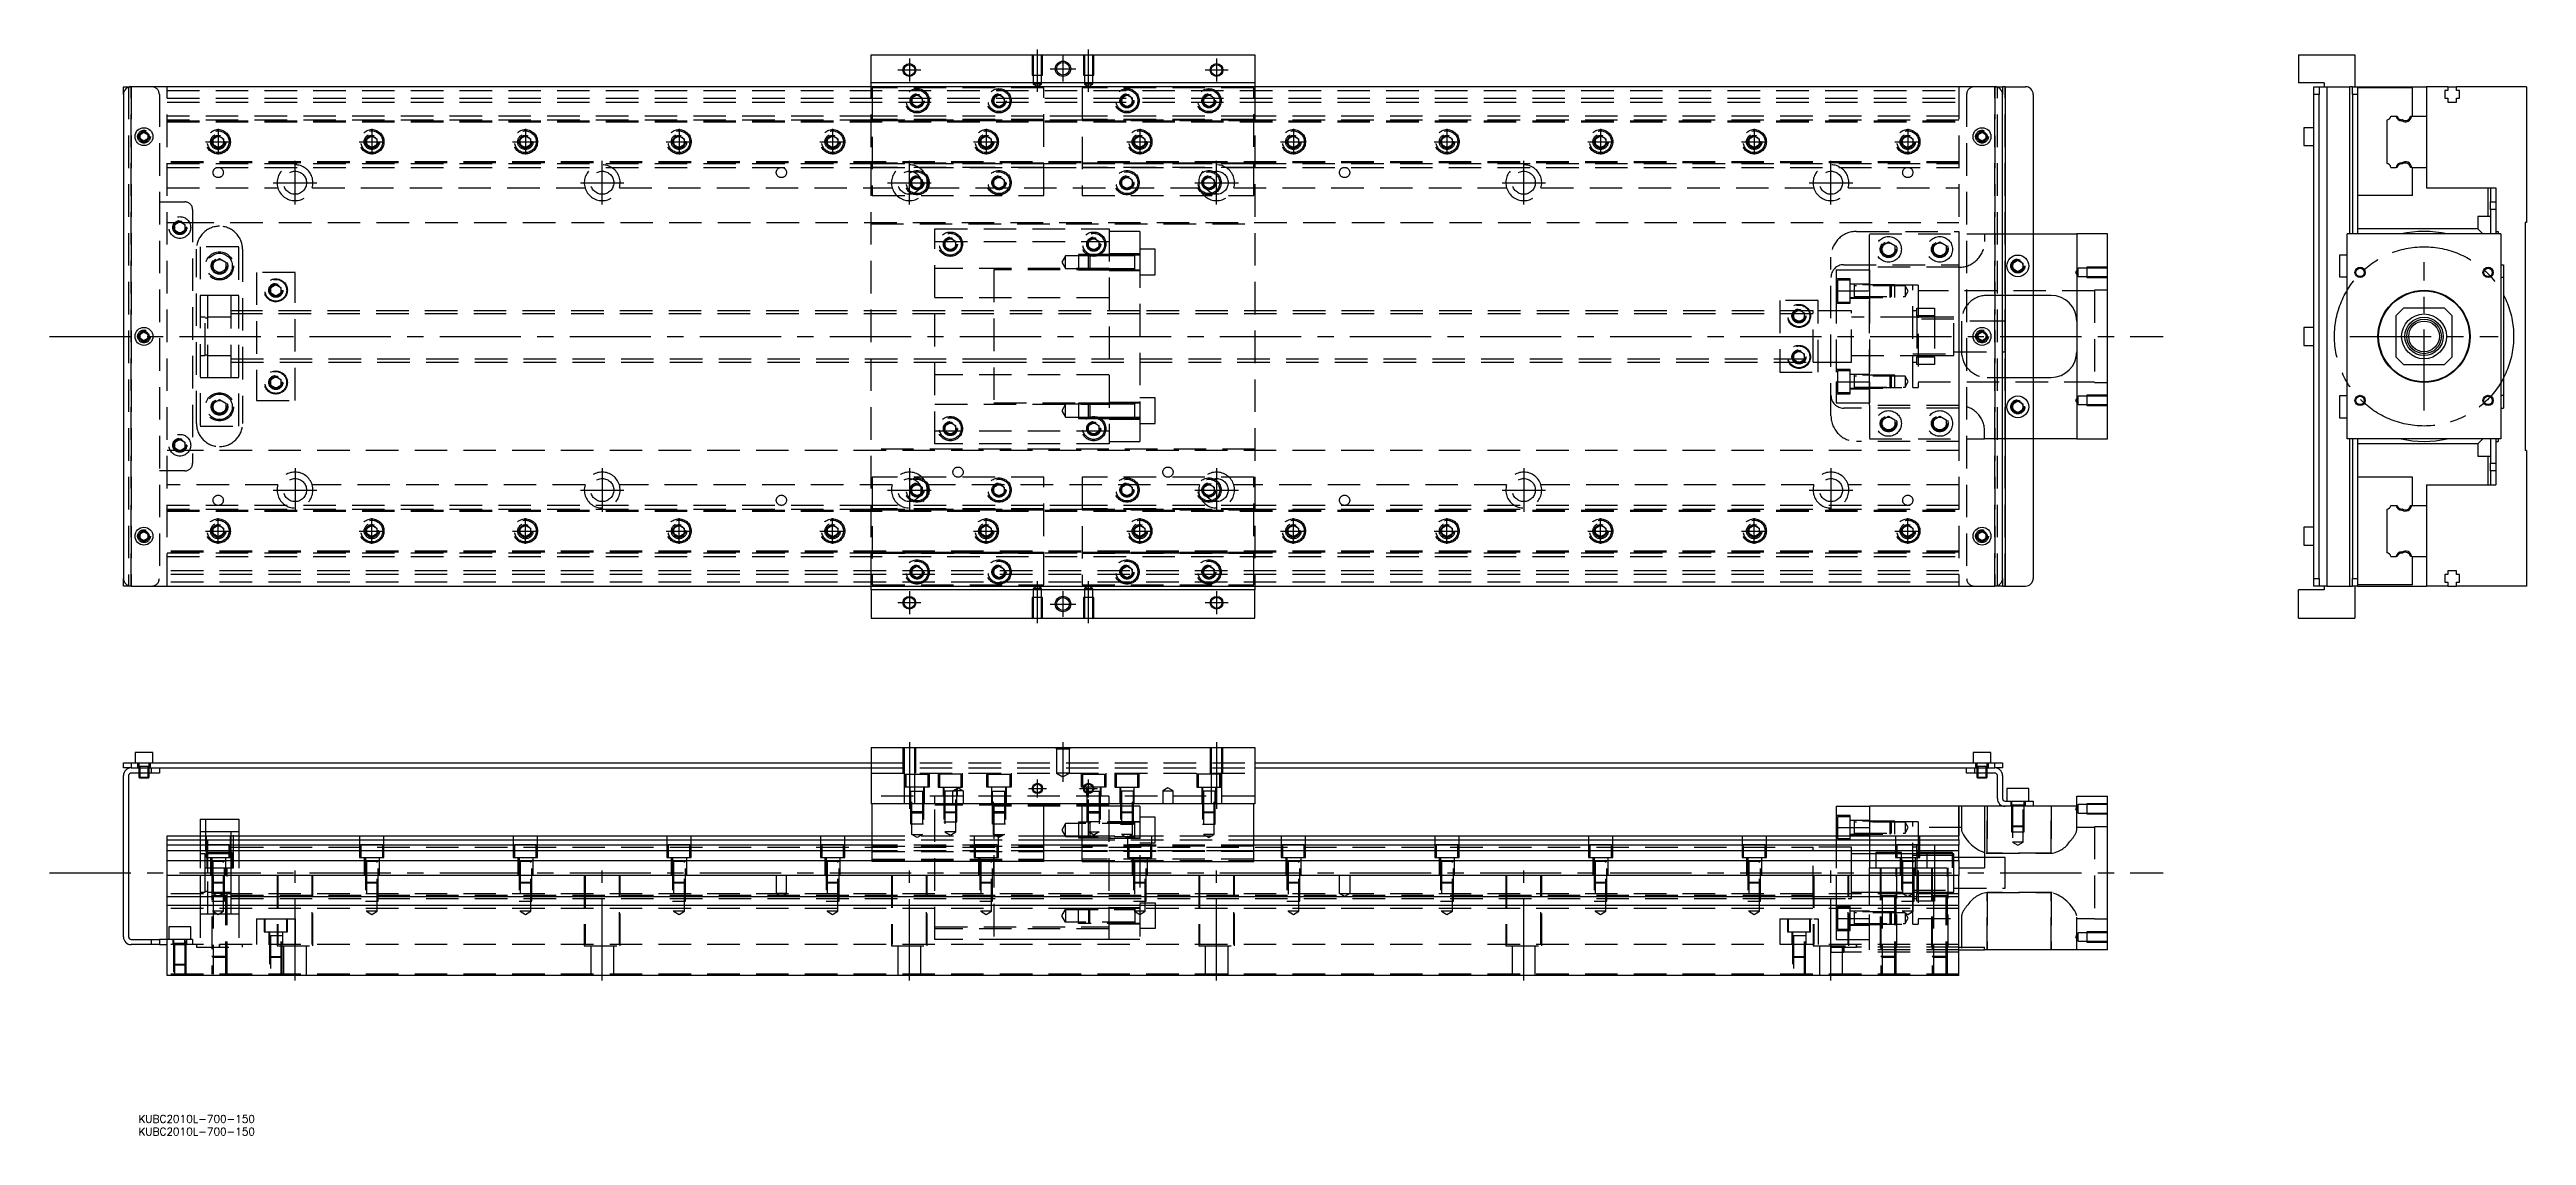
# Model space of a CAD drawing. Extents: x -29 to 939, y -312 to 112.
import ezdxf

# ---------------------------------------------------------------- set-up
doc = ezdxf.new("R2010")
doc.units = 0
doc.linetypes.add('CENTER', pattern=[50.8, 31.75, -6.35, 6.35, -6.35])
doc.linetypes.add('DASHED', pattern=[19.05, 12.7, -6.35])
doc.layers.get('0').update_dxf_attribs({"linetype": 'CONTINUOUS'})
doc.layers.add('CENTER', color=1, linetype='CENTER')
doc.styles.get("Standard").update_dxf_attribs({"font": 'txt.shx', "height": 3, "bigfont": 'bigfont.shx'})

# ---------------------------------------------------------------- blocks, each defined once
blk = doc.blocks.new('*U2')
at = {"color": 7, "linetype": 'CONTINUOUS'}
blk.add_text('KUBC2010L-700-150', height=3, dxfattribs=at).set_placement((5.83, -312))
blk = doc.blocks.new('*U3')
at = {"color": 7, "linetype": 'CONTINUOUS'}
blk.add_text('KUBC2010L-700-150', height=3, dxfattribs=at).set_placement((5.83, -307.05))

msp = doc.modelspace()

# ---------------------------------------------------------------- linework, layer by layer
at = {"color": 7, "linetype": 'CONTINUOUS'}
for p, q in [((292, 99), (292, 110)), ((292, 110), (442, 110)), ((442, 110), (442, 99)), ((849.68, 110), (849.68, 99)), ((849.68, 110), (871.68, 110)), ((871.68, 110), (871.68, 97.5)), ((0, 94.5), (0, 97.5)), ((0, 97.5), (3, 97.5)), ((731, 97.5), (3, 97.5)), ((442, 99), (292, 99)), ((292, 97.5), (292, 99)), ((442, 99), (442, 97.5)), ((731, 97.5), (734, 97.5)), ((734, 97.5), (734, 94.5)), ((735, 97.5), (734, 97.5)), ((735, 97.5), (735, -97.5)), ((735, 97.5), (743, 97.5)), ((859.68, 99), (849.68, 99)), ((855.68, 97.5), (857.68, 97.5)), ((855.68, 94.5), (855.68, 97.5)), ((857.68, 97.5), (857.68, 94.5)), ((857.68, 97.5), (860.68, 97.5)), ((859.68, 99), (859.68, 97.5)), ((860.68, 97.5), (860.68, -97.5)), ((860.68, 97.5), (869.68, 97.5)), ((869.68, 40), (869.68, 97.5)), ((870.68, 97.5), (869.68, 97.5)), ((870.68, 97.5), (872.68, 97.5)), ((870.68, 94.5), (870.68, 97.5)), ((872.68, 97.5), (872.68, 94.5)), ((872.68, 97.5), (899.68, 97.5)), ((894.18, 97), (872.68, 97)), ((894.18, 86), (894.18, 97)), ((899.68, 97.5), (899.68, 86)), ((907.98, 97.5), (899.68, 97.5)), ((907.98, 97.5), (911.38, 97.5)), ((907.98, 97.5), (907.98, 96)), ((911.38, 96), (911.38, 97.5)), ((938.68, 97.5), (911.38, 97.5)), ((938.68, 97.5), (938.68, 44.5)), ((0, 94.5), (0, -94.5)), ((734, -94.5), (734, 94.5)), ((746, 94.5), (746, -94.5)), ((857.68, 94.5), (855.68, 94.5)), ((855.68, -94.5), (855.68, 94.5)), ((857.68, -94.5), (857.68, 94.5)), ((872.68, 94.5), (870.68, 94.5)), ((870.68, 94.5), (870.68, 40)), ((872.68, 94.5), (872.68, 40)), ((907.98, 96), (906.83, 96)), ((906.83, 96), (906.83, 93)), ((906.83, 93), (907.98, 93)), ((907.98, 93), (907.98, 91.5)), ((907.98, 91.5), (911.38, 91.5)), ((912.53, 96), (911.38, 96)), ((911.38, 91.5), (911.38, 93)), ((911.38, 93), (912.53, 93)), ((912.53, 93), (912.53, 96)), ((6.5, 78.866026), (8, 79.73205)), ((6.5, 77.133974), (6.5, 78.866026)), ((8, 79.73205), (9.5, 78.866026)), ((9.5, 78.866026), (9.5, 77.133974)), ((724.5, 78.866026), (726, 79.73205)), ((724.5, 77.133974), (724.5, 78.866026)), ((726, 79.73205), (727.5, 78.866026)), ((727.5, 78.866026), (727.5, 77.133974)), ((851.68, 81.5), (851.68, 78)), ((855.68, 81.5), (851.68, 81.5)), ((851.68, 78), (851.68, 74.5)), ((884.18, 84.460392), (884.18, 67.539608)), ((885.719608, 86), (887.80154, 86)), ((887.80154, 86), (888.20668, 86)), ((893.357372, 86), (893.861934, 86)), ((893.861934, 86), (899.68, 86)), ((899.68, 86), (899.68, 66)), ((899.68, 86), (899.68, 66)), ((8, 76.26795), (6.5, 77.133974)), ((9.5, 77.133974), (8, 76.26795)), ((726, 76.26795), (724.5, 77.133974)), ((727.5, 77.133974), (726, 76.26795)), ((851.68, 74.5), (855.68, 74.5)), ((885.719608, 66), (887.80154, 66)), ((888.20668, 66), (887.80154, 66)), ((893.861934, 66), (893.357372, 66)), ((893.861934, 66), (899.68, 66)), ((894.18, 55), (894.18, 66)), ((899.68, 66), (899.68, 58)), ((894.18, 55), (872.68, 55)), ((899.68, 58), (926.68, 58)), ((923.68, 46.75), (923.68, 58)), ((924.68, 58), (924.68, 52.5)), ((924.68, 52.5), (926.68, 52.5)), ((924.68, 49.5), (924.68, 52.5)), ((926.68, 49.5), (924.68, 49.5)), ((924.68, 49.5), (924.68, 40)), ((926.68, 58), (926.68, 41)), ((746, 40), (763, 40)), ((775, 40), (763, 40)), ((763, 40), (763, -40)), ((775, -40), (775, 40)), ((868.68, -40), (868.68, 40)), ((928.68, 40), (868.68, 40)), ((919.68, 42), (872.68, 42)), ((919.68, 46.75), (919.68, 42.5)), ((924.68, 46.75), (919.68, 46.75)), ((919.68, 42.5), (919.68, 42)), ((921.68, 40), (919.68, 42)), ((926.68, 41), (927.68, 41)), ((926.68, 41), (926.68, 40)), ((927.68, 41), (927.68, 40)), ((928.68, 40), (928.68, -40)), ((938.68, 44.5), (938.18, 44.5)), ((938.18, 44.5), (938.18, -44.5)), ((738, 28.6547), (740, 29.809402)), ((740, 29.809402), (742, 28.6547)), ((865.68, 31.75), (865.68, 27.5)), ((868.68, 31.75), (865.68, 31.75)), ((738, 26.3453), (738, 28.6547)), ((740, 25.190598), (738, 26.3453)), ((742, 26.3453), (740, 25.190598)), ((742, 28.6547), (742, 26.3453)), ((865.68, 27.5), (865.68, 23.25)), ((865.68, 23.25), (868.68, 23.25)), ((928.68, 28), (929.68, 28)), ((929.68, 23), (928.68, 23)), ((929.68, 28), (929.68, -28)), ((753, 16), (746, 16)), ((890.68, 11), (887.68, 8)), ((906.68, 11), (890.68, 11)), ((909.68, 8), (906.68, 11)), ((6.5, 0.866026), (8, 1.73205)), ((6.5, -0.866026), (6.5, 0.866026)), ((8, 1.73205), (9.5, 0.866026)), ((9.5, 0.866026), (9.5, -0.866026)), ((724.5, 0.866026), (726, 1.73205)), ((724.5, -0.866026), (724.5, 0.866026)), ((726, 1.73205), (727.5, 0.866026)), ((727.5, 0.866026), (727.5, -0.866026)), ((851.68, 3.5), (851.68, 0)), ((855.68, 3.5), (851.68, 3.5)), ((851.68, 0), (851.68, -3.5)), ((887.68, 8), (887.68, -8)), ((909.68, -8), (909.68, 8)), ((8, -1.73205), (6.5, -0.866026)), ((9.5, -0.866026), (8, -1.73205)), ((726, -1.73205), (724.5, -0.866026)), ((727.5, -0.866026), (726, -1.73205)), ((851.68, -3.5), (855.68, -3.5)), ((887.68, -8), (890.68, -11)), ((906.68, -11), (909.68, -8)), ((746, -16), (753, -16)), ((890.68, -11), (906.68, -11)), ((738, -26.3453), (740, -25.190598)), ((738, -28.6547), (738, -26.3453)), ((740, -29.809402), (738, -28.6547)), ((740, -25.190598), (742, -26.3453)), ((742, -28.6547), (740, -29.809402)), ((742, -26.3453), (742, -28.6547)), ((865.68, -23.25), (865.68, -27.5)), ((868.68, -23.25), (865.68, -23.25)), ((865.68, -27.5), (865.68, -31.75)), ((928.68, -23), (929.68, -23)), ((928.68, -28), (929.68, -28)), ((865.68, -31.75), (868.68, -31.75)), ((763, -40), (746, -40)), ((763, -40), (775, -40)), ((928.68, -40), (868.68, -40)), ((869.68, -97.5), (869.68, -40)), ((870.68, -40), (870.68, -94.5)), ((872.68, -40), (872.68, -94.5)), ((919.68, -42), (872.68, -42)), ((919.68, -42), (921.68, -40)), ((919.68, -42), (919.68, -42.5)), ((919.68, -42.5), (919.68, -46.75)), ((919.68, -46.75), (924.68, -46.75)), ((923.68, -58), (923.68, -46.75)), ((924.68, -40), (924.68, -49.5)), ((926.68, -40), (926.68, -41)), ((926.68, -41), (926.68, -58)), ((926.68, -41), (927.68, -41)), ((927.68, -40), (927.68, -41)), ((938.68, -44.5), (938.18, -44.5)), ((938.68, -44.5), (938.68, -97.5)), ((894.18, -55), (872.68, -55)), ((894.18, -66), (894.18, -55)), ((899.68, -58), (899.68, -66)), ((899.68, -58), (926.68, -58)), ((924.68, -49.5), (926.68, -49.5)), ((924.68, -52.5), (924.68, -49.5)), ((926.68, -52.5), (924.68, -52.5)), ((924.68, -52.5), (924.68, -58)), ((884.18, -67.539608), (884.18, -84.460392)), ((885.719608, -66), (887.80154, -66)), ((887.80154, -66), (888.20668, -66)), ((893.357372, -66), (893.861934, -66)), ((893.861934, -66), (899.68, -66)), ((899.68, -66), (899.68, -86)), ((899.68, -66), (899.68, -86)), ((6.5, -77.133974), (8, -76.26795)), ((6.5, -78.866026), (6.5, -77.133974)), ((8, -76.26795), (9.5, -77.133974)), ((9.5, -77.133974), (9.5, -78.866026)), ((724.5, -77.133974), (726, -76.26795)), ((724.5, -78.866026), (724.5, -77.133974)), ((726, -76.26795), (727.5, -77.133974)), ((727.5, -77.133974), (727.5, -78.866026)), ((851.68, -74.5), (851.68, -78)), ((855.68, -74.5), (851.68, -74.5)), ((8, -79.73205), (6.5, -78.866026)), ((9.5, -78.866026), (8, -79.73205)), ((726, -79.73205), (724.5, -78.866026)), ((727.5, -78.866026), (726, -79.73205)), ((851.68, -78), (851.68, -81.5)), ((851.68, -81.5), (855.68, -81.5)), ((885.719608, -86), (887.80154, -86)), ((888.20668, -86), (887.80154, -86)), ((893.861934, -86), (893.357372, -86)), ((893.861934, -86), (899.68, -86)), ((894.18, -97), (894.18, -86)), ((899.68, -86), (899.68, -97.5)), ((0, -97.5), (0, -94.5)), ((734, -94.5), (734, -97.5)), ((855.68, -94.5), (857.68, -94.5)), ((855.68, -97.5), (855.68, -94.5)), ((857.68, -94.5), (857.68, -97.5)), ((870.68, -94.5), (872.68, -94.5)), ((870.68, -97.5), (870.68, -94.5)), ((872.68, -94.5), (872.68, -97.5)), ((907.98, -93), (906.83, -93)), ((906.83, -93), (906.83, -96)), ((906.83, -96), (907.98, -96)), ((911.38, -91.5), (907.98, -91.5)), ((907.98, -91.5), (907.98, -93)), ((907.98, -96), (907.98, -97.5)), ((911.38, -93), (911.38, -91.5)), ((912.53, -93), (911.38, -93)), ((911.38, -97.5), (911.38, -96)), ((911.38, -96), (912.53, -96)), ((912.53, -96), (912.53, -93)), ((3, -97.5), (0, -97.5)), ((3, -97.5), (731, -97.5)), ((292, -99), (292, -97.5)), ((292, -99), (292, -110)), ((442, -99), (292, -99)), ((442, -97.5), (442, -99)), ((442, -110), (442, -99)), ((734, -97.5), (731, -97.5)), ((734, -97.5), (735, -97.5)), ((735, -97.5), (743, -97.5)), ((849.68, -110), (849.68, -99)), ((859.68, -99), (849.68, -99)), ((857.68, -97.5), (855.68, -97.5)), ((860.68, -97.5), (857.68, -97.5)), ((859.68, -97.5), (859.68, -99)), ((860.68, -97.5), (869.68, -97.5)), ((869.68, -97.5), (870.68, -97.5)), ((872.68, -97.5), (870.68, -97.5)), ((871.68, -97.5), (871.68, -110)), ((894.18, -97), (872.68, -97)), ((872.68, -97.5), (899.68, -97.5)), ((907.98, -97.5), (899.68, -97.5)), ((907.98, -97.5), (911.38, -97.5)), ((938.68, -97.5), (911.38, -97.5)), ((292, -110), (442, -110)), ((849.68, -110), (871.68, -110)), ((11.5, -162.49), (4.5, -162.49)), ((4.5, -162.49), (4.5, -166.49)), ((11.5, -166.49), (11.5, -162.49)), ((292, -160.49), (292, -182.49)), ((292, -160.49), (442, -160.49)), ((442, -160.49), (442, -182.49)), ((729.5, -162.489994), (722.5, -162.489994)), ((722.5, -162.489994), (722.5, -166.489994)), ((729.5, -166.489994), (729.5, -162.489994)), ((0, -168.49), (0, -166.49)), ((0, -166.49), (3, -166.49)), ((3, -168.49), (0, -168.49)), ((0, -234.49), (0, -171.49)), ((2, -171.49), (2, -234.49)), ((3, -166.49), (3, -168.49)), ((3, -166.49), (292, -166.49)), ((3, -168.49), (11, -168.49)), ((3, -168.49), (11, -168.49)), ((11, -170.49), (3, -170.49)), ((6, -170.49002), (6, -172.14)), ((6, -172.14), (10, -172.14)), ((6, -172.14), (6.35, -172.49)), ((6.35, -170.49002), (6.35, -172.49)), ((9.65, -172.49), (6.35, -172.49)), ((9.65, -172.49), (9.65, -170.49002)), ((9.65, -172.49), (10, -172.14)), ((10, -172.14), (10, -170.49002)), ((11, -168.49), (292, -168.49)), ((11, -170.49), (11, -168.49)), ((14, -170.49), (11, -170.49)), ((14, -168.49), (14, -170.49)), ((442, -166.49), (731, -166.49)), ((442, -168.49), (723, -168.49)), ((720, -170.489994), (720, -168.489994)), ((723, -170.489994), (720, -170.489994)), ((723, -168.489994), (731, -168.489994)), ((723, -168.489994), (723, -170.489994)), ((723, -168.489994), (731, -168.489994)), ((731, -170.489994), (723, -170.489994)), ((724, -170.490014), (724, -172.139994)), ((724, -172.139994), (728, -172.139994)), ((724, -172.139994), (724.35, -172.489994)), ((724.35, -170.490014), (724.35, -172.489994)), ((727.65, -172.489994), (724.35, -172.489994)), ((727.65, -172.489994), (727.65, -170.490014)), ((727.65, -172.489994), (728, -172.139994)), ((728, -172.139994), (728, -170.490014)), ((731, -168.489994), (731, -166.489994)), ((731, -166.489994), (734, -166.489994)), ((734, -168.489994), (731, -168.489994)), ((732, -180.489994), (732, -171.489994)), ((734, -166.489994), (734, -168.489994)), ((734, -171.489994), (734, -180.489994)), ((442, -182.49), (292, -182.49)), ((292.5, -204.99), (292.5, -182.49)), ((359.5, -204.99), (359.5, -182.49)), ((374.5, -204.99), (374.5, -182.49)), ((441.5, -204.99), (441.5, -182.49)), ((669, -183.489994), (682, -183.489994)), ((669, -183.489994), (669, -191.706574)), ((682, -183.489994), (682, -194.989994)), ((717, -183.489994), (682, -183.489994)), ((717, -194.989994), (717, -183.489994)), ((727, -183.489994), (717, -183.489994)), ((727, -183.489994), (727, -207.489994)), ((735, -183.489994), (727, -183.489994)), ((735, -181.489994), (743, -181.489994)), ((743, -183.489994), (735, -183.489994)), ((744.25, -176.489994), (735.75, -176.489994)), ((735.75, -176.489994), (735.75, -181.489994)), ((743, -183.489994), (743, -181.489994)), ((743, -181.489994), (746, -181.489994)), ((746, -183.489994), (743, -183.489994)), ((744.25, -181.489994), (744.25, -176.489994)), ((746, -181.489994), (746, -183.489994)), ((763, -183.489994), (746, -183.489994)), ((763, -183.489994), (763, -179.489994)), ((763, -179.489994), (775, -179.489994)), ((775, -239.489994), (775, -179.489994)), ((30, -188.49), (45, -188.49)), ((30, -188.49), (30, -194.99)), ((45, -188.49), (45, -194.99)), ((669, -191.706574), (669, -194.989994)), ((669, -191.706574), (682, -191.706574)), ((17, -194.99), (292.5, -194.99)), ((17, -249.49), (17, -194.99)), ((17, -196.529608), (292.5, -196.529608)), ((292.5, -198.61154), (17, -198.61154)), ((292.5, -200.826666), (17, -200.826666)), ((359.5, -194.99), (374.5, -194.99)), ((359.5, -196.529608), (374.5, -196.529608)), ((374.5, -198.61154), (359.5, -198.61154)), ((374.5, -200.826666), (359.5, -200.826666)), ((441.5, -194.99), (717, -194.99)), ((441.5, -196.529608), (717, -196.529608)), ((717, -198.61154), (441.5, -198.61154)), ((717, -200.826666), (441.5, -200.826666)), ((717, -196.529602), (717, -194.989994)), ((717, -196.529602), (717, -198.611534)), ((717, -200.82666), (717, -198.611534)), ((717, -204.671928), (717, -200.82666)), ((17, -204.671934), (292.5, -204.671934)), ((717, -210.49), (17, -210.49)), ((359.5, -204.99), (292.5, -204.99)), ((359.5, -204.671934), (374.5, -204.671934)), ((374.5, -204.99), (441.5, -204.99)), ((441.5, -204.671934), (717, -204.671934)), ((717, -204.671928), (717, -210.489994)), ((717, -207.489994), (727, -207.489994)), ((717, -218.789994), (717, -210.489994)), ((717, -218.79), (17, -218.79)), ((717, -222.19), (17, -222.19)), ((717, -222.189994), (717, -218.789994)), ((717, -249.489994), (717, -222.189994)), ((3, -235.49), (11, -235.49)), ((11, -237.49), (3, -237.49)), ((11, -237.49), (11, -235.49)), ((11, -235.49), (14, -235.49)), ((14, -237.49), (11, -237.49)), ((14, -235.49), (14, -237.49)), ((17, -235.49), (14, -235.49)), ((14, -237.49), (17, -237.49)), ((717, -238.489994), (727, -238.489994)), ((717, -239.489994), (727, -239.489994)), ((727, -239.489994), (727, -238.489994)), ((775, -239.489994), (727, -239.489994)), ((717, -249.49), (17, -249.49))]:
    msp.add_line(p, q, dxfattribs=at)
at = {"color": 3, "linetype": 'DASHED'}
for p, q in [((355.000006, 110), (355.000006, 102)), ((355.35, 110), (355.35, 102)), ((358.65, 102), (358.65, 110)), ((358.999994, 102), (358.999994, 110)), ((375.000006, 110), (375.000006, 102)), ((375.35, 110), (375.35, 102)), ((378.65, 102), (378.65, 110)), ((378.999994, 102), (378.999994, 110)), ((2, 97.5), (2, -97.5)), ((3, 97.5), (3, -97.5)), ((3, -97.5), (3, 97.5)), ((3, -97.5), (3, 97.5)), ((3, 97.5), (3, -97.5)), ((17, -97.5), (17, 97.5)), ((292, -97.5), (292, 97.5)), ((359.5, 97), (292.5, 97)), ((292.5, 97), (292.5, 55)), ((355.000006, 102), (358.999994, 102)), ((355.35, 102), (355.35, 98.5)), ((358.65, 98.5), (355.35, 98.5)), ((355.35, 98.5), (357, 97.547372)), ((357, 97.547372), (358.65, 98.5)), ((358.65, 98.5), (358.65, 102)), ((359.5, 55), (359.5, 97)), ((441.5, 97), (374.5, 97)), ((374.5, 97), (374.5, 55)), ((375.000006, 102), (378.999994, 102)), ((375.35, 102), (375.35, 98.5)), ((378.65, 98.5), (375.35, 98.5)), ((375.35, 98.5), (377, 97.547372)), ((377, 97.547372), (378.65, 98.5)), ((378.65, 98.5), (378.65, 102)), ((441.5, 55), (441.5, 97)), ((442, 97.5), (442, -97.5)), ((717, 97.5), (717, -97.5)), ((731, -97.5), (731, 97.5)), ((731, 97.5), (731, -97.5)), ((732, -97.5), (732, 97.5)), ((735, -97.5), (735, 97.5)), ((14, 94.5), (14, -94.5)), ((17, 96), (717, 96)), ((17, 93), (717, 93)), ((17, 91.5), (717, 91.5)), ((307.5, 92), (307.512884, 92.253488)), ((308, 93.1547), (310, 94.309402)), ((308, 90.8453), (308, 93.1547)), ((310, 89.690598), (308, 90.8453)), ((310, 94.309402), (312, 93.1547)), ((312, 90.8453), (310, 89.690598)), ((312, 93.1547), (312, 90.8453)), ((339.5, 92), (339.518502, 92.303588)), ((340, 93.1547), (342, 94.309402)), ((340, 90.8453), (340, 93.1547)), ((342, 89.690598), (340, 90.8453)), ((342, 94.309402), (344, 93.1547)), ((344, 90.8453), (342, 89.690598)), ((344, 93.1547), (344, 90.8453)), ((390, 93.1547), (392, 94.309402)), ((390, 90.8453), (390, 93.1547)), ((392, 89.690598), (390, 90.8453)), ((392, 94.309402), (394, 93.1547)), ((394, 90.8453), (392, 89.690598)), ((394, 93.1547), (394, 90.8453)), ((394.483582, 92.286038), (394.5, 92)), ((422, 93.1547), (424, 94.309402)), ((422, 90.8453), (422, 93.1547)), ((424, 89.690598), (422, 90.8453)), ((424, 94.309402), (426, 93.1547)), ((426, 90.8453), (424, 89.690598)), ((426, 93.1547), (426, 90.8453)), ((426.483582, 92.286038), (426.5, 92)), ((720, 94.5), (720, -94.5)), ((9.973226, 78.326156), (10, 78)), ((292.5, 86), (17, 86)), ((292.5, 84.460392), (17, 84.460392)), ((17, 84.204452), (717, 84.204452)), ((17, 84.2), (717, 84.2)), ((17, 83.8), (717, 83.8)), ((35, 77.1547), (37, 78.309402)), ((37, 78.309402), (39, 77.1547)), ((95, 77.1547), (97, 78.309402)), ((97, 78.309402), (99, 77.1547)), ((155, 77.1547), (157, 78.309402)), ((157, 78.309402), (159, 77.1547)), ((215, 77.1547), (217, 78.309402)), ((217, 78.309402), (219, 77.1547)), ((275, 77.1547), (277, 78.309402)), ((277, 78.309402), (279, 77.1547)), ((359.5, 86), (292.5, 86)), ((359.5, 86), (292.5, 86)), ((359.5, 84.643014), (292.5, 84.643014)), ((292.5, 84.6), (359.5, 84.6)), ((359.5, 84.460392), (292.5, 84.460392)), ((359.5, 84.460392), (292.5, 84.460392)), ((292.5, 84.3), (359.5, 84.3)), ((335, 77.1547), (337, 78.309402)), ((337, 78.309402), (339, 77.1547)), ((374.5, 86), (359.5, 86)), ((374.5, 84.460392), (359.5, 84.460392)), ((441.5, 86), (374.5, 86)), ((441.5, 86), (374.5, 86)), ((441.5, 84.643014), (374.5, 84.643014)), ((374.5, 84.6), (441.5, 84.6)), ((441.5, 84.460392), (374.5, 84.460392)), ((441.5, 84.460392), (374.5, 84.460392)), ((374.5, 84.3), (441.5, 84.3)), ((395, 77.1547), (397, 78.309402)), ((397, 78.309402), (399, 77.1547)), ((717, 86), (441.5, 86)), ((717, 84.460392), (441.5, 84.460392)), ((455, 77.1547), (457, 78.309402)), ((457, 78.309402), (459, 77.1547)), ((515, 77.1547), (517, 78.309402)), ((517, 78.309402), (519, 77.1547)), ((575, 77.1547), (577, 78.309402)), ((577, 78.309402), (579, 77.1547)), ((635, 77.1547), (637, 78.309402)), ((637, 78.309402), (639, 77.1547)), ((695, 77.1547), (697, 78.309402)), ((697, 78.309402), (699, 77.1547)), ((724, 78), (724.030168, 78.346066)), ((717, 68.2), (17, 68.2)), ((717, 67.8), (17, 67.8)), ((717, 67.795548), (17, 67.795548)), ((35, 74.8453), (35, 77.1547)), ((37, 73.690598), (35, 74.8453)), ((39, 74.8453), (37, 73.690598)), ((39, 77.1547), (39, 74.8453)), ((39.483582, 76.286038), (39.5, 76)), ((94.5, 76), (94.518502, 76.303588)), ((95, 74.8453), (95, 77.1547)), ((97, 73.690598), (95, 74.8453)), ((99, 74.8453), (97, 73.690598)), ((99, 77.1547), (99, 74.8453)), ((155, 74.8453), (155, 77.1547)), ((157, 73.690598), (155, 74.8453)), ((159, 74.8453), (157, 73.690598)), ((159, 77.1547), (159, 74.8453)), ((159.483582, 76.286038), (159.5, 76)), ((215, 74.8453), (215, 77.1547)), ((217, 73.690598), (215, 74.8453)), ((219, 74.8453), (217, 73.690598)), ((219, 77.1547), (219, 74.8453)), ((219.483582, 76.286038), (219.5, 76)), ((275, 74.8453), (275, 77.1547)), ((277, 73.690598), (275, 74.8453)), ((279, 74.8453), (277, 73.690598)), ((279, 77.1547), (279, 74.8453)), ((279.483582, 76.286038), (279.5, 76)), ((335, 74.8453), (335, 77.1547)), ((337, 73.690598), (335, 74.8453)), ((339, 74.8453), (337, 73.690598)), ((339, 77.1547), (339, 74.8453)), ((339.483582, 76.286038), (339.5, 76)), ((395, 74.8453), (395, 77.1547)), ((397, 73.690598), (395, 74.8453)), ((399, 74.8453), (397, 73.690598)), ((399, 77.1547), (399, 74.8453)), ((399.483582, 76.286038), (399.5, 76)), ((454.5, 76), (454.512884, 76.253488)), ((455, 74.8453), (455, 77.1547)), ((457, 73.690598), (455, 74.8453)), ((459, 74.8453), (457, 73.690598)), ((459, 77.1547), (459, 74.8453)), ((515, 74.8453), (515, 77.1547)), ((517, 73.690598), (515, 74.8453)), ((519, 74.8453), (517, 73.690598)), ((519, 77.1547), (519, 74.8453)), ((519.483582, 76.286038), (519.5, 76)), ((574.5, 76), (574.512884, 76.253488)), ((575, 74.8453), (575, 77.1547)), ((577, 73.690598), (575, 74.8453)), ((579, 74.8453), (577, 73.690598)), ((579, 77.1547), (579, 74.8453)), ((635, 74.8453), (635, 77.1547)), ((637, 73.690598), (635, 74.8453)), ((639, 74.8453), (637, 73.690598)), ((639, 77.1547), (639, 74.8453)), ((639.483582, 76.286038), (639.5, 76)), ((694.5, 76), (694.518502, 76.303588)), ((695, 74.8453), (695, 77.1547)), ((697, 73.690598), (695, 74.8453)), ((699, 74.8453), (697, 73.690598)), ((699, 77.1547), (699, 74.8453)), ((17, 67.539608), (292.5, 67.539608)), ((17, 66), (292.5, 66)), ((359.5, 67.7), (292.5, 67.7)), ((359.5, 67.539608), (292.5, 67.539608)), ((292.5, 67.539608), (359.5, 67.539608)), ((359.5, 67.4), (292.5, 67.4)), ((359.5, 67.356986), (292.5, 67.356986)), ((359.5, 66), (292.5, 66)), ((292.5, 66), (359.5, 66)), ((308, 61.1547), (310, 62.309402)), ((308, 58.8453), (308, 61.1547)), ((310, 57.690598), (308, 58.8453)), ((310, 62.309402), (312, 61.1547)), ((312, 58.8453), (310, 57.690598)), ((312, 61.1547), (312, 58.8453)), ((312.483582, 60.286038), (312.5, 60)), ((340, 61.1547), (342, 62.309402)), ((340, 58.8453), (340, 61.1547)), ((342, 57.690598), (340, 58.8453)), ((342, 62.309402), (344, 61.1547)), ((344, 58.8453), (342, 57.690598)), ((344, 61.1547), (344, 58.8453)), ((344.483582, 60.286038), (344.5, 60)), ((359.5, 67.539608), (374.5, 67.539608)), ((359.5, 66), (374.5, 66)), ((441.5, 67.7), (374.5, 67.7)), ((441.5, 67.539608), (374.5, 67.539608)), ((374.5, 67.539608), (441.5, 67.539608)), ((441.5, 67.4), (374.5, 67.4)), ((441.5, 67.356986), (374.5, 67.356986)), ((441.5, 66), (374.5, 66)), ((374.5, 66), (441.5, 66)), ((390, 61.1547), (392, 62.309402)), ((390, 58.8453), (390, 61.1547)), ((392, 57.690598), (390, 58.8453)), ((392, 62.309402), (394, 61.1547)), ((394, 58.8453), (392, 57.690598)), ((394, 61.1547), (394, 58.8453)), ((394.483582, 60.286038), (394.5, 60)), ((422, 61.1547), (424, 62.309402)), ((422, 58.8453), (422, 61.1547)), ((424, 57.690598), (422, 58.8453)), ((424, 62.309402), (426, 61.1547)), ((426, 58.8453), (424, 57.690598)), ((426, 61.1547), (426, 58.8453)), ((426.483582, 60.286038), (426.5, 60)), ((441.5, 67.539608), (717, 67.539608)), ((441.5, 66), (717, 66)), ((14, 52.5), (24, 52.5)), ((17, 58), (60.291796, 58)), ((27, 49.5), (27, -49.5)), ((73.708204, 58), (180.291796, 58)), ((193.708204, 58), (300.291796, 58)), ((292.5, 55), (359.5, 55)), ((313.708204, 58), (420.291796, 58)), ((374.5, 55), (441.5, 55)), ((433.708204, 58), (540.291796, 58)), ((553.708204, 58), (660.291796, 58)), ((673.708204, 58), (717, 58)), ((17, 44.5), (21.359688, 44.5)), ((20, 43.6547), (22, 44.809402)), ((20, 41.3453), (20, 43.6547)), ((22, 40.190598), (20, 41.3453)), ((22, 44.809402), (24, 43.6547)), ((24, 41.3453), (22, 40.190598)), ((22.640312, 44.5), (717, 44.5)), ((24, 43.6547), (24, 41.3453)), ((24.483582, 42.786038), (24.5, 42.5)), ((292, 44), (442, 44)), ((317, 42), (385, 42)), ((317, -42), (317, 42)), ((385, 42), (385, -42)), ((397, 41), (385, 41)), ((397, 41), (397, 31.701734)), ((677, 41), (717, 41)), ((682, 27), (682, 40)), ((682, 40), (727, 40)), ((717, 41), (717, 28)), ((727, 40), (727, 37)), ((727, 40), (734, 40)), ((734, 40), (746, 40)), ((28.5, -34), (28.5, 34)), ((45, 35), (30, 35)), ((30, 35), (30, -35)), ((35, 28.943376), (37.5, 30.386752)), ((37.5, 30.386752), (40, 28.943376)), ((45, -35), (45, 35)), ((46.5, 34), (46.5, -34)), ((317, 37), (385, 37)), ((320.5, 36), (320.512884, 36.253488)), ((321, 37.1547), (323, 38.309402)), ((321, 34.8453), (321, 37.1547)), ((323, 33.690598), (321, 34.8453)), ((323, 38.309402), (325, 37.1547)), ((325, 34.8453), (323, 33.690598)), ((325, 37.1547), (325, 34.8453)), ((368, 31.511852), (366.556624, 29.011852)), ((368, 26.511852), (368, 31.511852)), ((373, 31.511852), (368, 31.511852)), ((373, 32.011846), (373, 26.011856)), ((377.49998, 32.011846), (373, 32.011846)), ((376.99998, 31.511852), (373, 31.511852)), ((377, 37.1547), (379, 38.309402)), ((377, 34.8453), (377, 37.1547)), ((379, 33.690598), (377, 34.8453)), ((377.5, 32.011852), (377, 31.511852)), ((377, 26.511852), (377, 31.511852)), ((385, 31.511852), (377, 31.511852)), ((385, 31.511852), (377, 31.511852)), ((377.5, 32.011852), (377.5, 26.011852)), ((385, 32.011852), (377.5, 32.011852)), ((385, 32.011846), (377.5, 32.011846)), ((379, 38.309402), (381, 37.1547)), ((381, 34.8453), (379, 33.690598)), ((381, 37.1547), (381, 34.8453)), ((381.483582, 36.286038), (381.5, 36)), ((397, 32.261852), (385, 32.261852)), ((397, 31.701734), (385, 31.701734)), ((395.005, 32.011852), (385.00002, 32.011852)), ((395, 31.511852), (385.00002, 31.511852)), ((397, 32.011852), (394.995, 32.011852)), ((395, 26.011846), (395, 32.011856)), ((403, 34.011852), (397, 34.011852)), ((397, 31.701734), (397, -31.701734)), ((403, 24.011852), (403, 34.011852)), ((667, -31), (667, 31)), ((686.5, 34), (686.520026, 34.346056)), ((687, 35.443376), (689.5, 36.886752)), ((687, 32.556624), (687, 35.443376)), ((689.5, 31.113248), (687, 32.556624)), ((689.5, 36.886752), (692, 35.443376)), ((692, 32.556624), (689.5, 31.113248)), ((692, 35.443376), (692, 32.556624)), ((707, 35.443376), (709.5, 36.886752)), ((707, 32.556624), (707, 35.443376)), ((709.5, 31.113248), (707, 32.556624)), ((709.5, 36.886752), (712, 35.443376)), ((712, 32.556624), (709.5, 31.113248)), ((712, 35.443376), (712, 32.556624)), ((712.477798, 34.364306), (712.5, 34)), ((34.5, 27.5), (34.520026, 27.846056)), ((35, 26.056624), (35, 28.943376)), ((37.5, 24.613248), (35, 26.056624)), ((40, 26.056624), (37.5, 24.613248)), ((40, 28.943376), (40, 26.056624)), ((67, 25), (52, 25)), ((52, 25), (52, -25)), ((57.5, 19.1547), (59.5, 20.309402)), ((59.5, 20.309402), (61.5, 19.1547)), ((67, -25), (67, 25)), ((385, 26.5), (317, 26.5)), ((340, 26), (340, -26)), ((385, 26), (340, 26)), ((366.556624, 29.011852), (368, 26.511852)), ((368, 26.511852), (373, 26.511852)), ((373, 26.511852), (376.99998, 26.511852)), ((373, 26.011856), (377.49998, 26.011856)), ((377, 26.511852), (385, 26.511852)), ((377, 26.511852), (385, 26.511852)), ((377, 26.511852), (377.5, 26.011852)), ((377.5, 26.011856), (385, 26.011856)), ((377.5, 26.011852), (385, 26.011852)), ((385, 25.761852), (397, 25.761852)), ((385.00002, 26.511852), (395, 26.511852)), ((385.00002, 26.011852), (395.005, 26.011852)), ((394.995, 26.011852), (397, 26.011852)), ((397, 24.011852), (403, 24.011852)), ((669, 26), (682, 26)), ((669, 26), (669, 17.78342)), ((674.5, 22.42767), (669, 22.42767)), ((669.5, 21.92767), (669.5, 13.42767)), ((674.5, 21.92767), (669.5, 21.92767)), ((672, 28), (717, 28)), ((674.5, 12.92767), (674.5, 22.42767)), ((682, 20.42767), (674.5, 20.42767)), ((692, 20.177664), (674.5, 20.177664)), ((676.1, 20.177664), (676.1, 15.177674)), ((696, 19.77767), (676.1, 19.77767)), ((682, 17.78342), (682, 27)), ((717, 27), (682, 27)), ((682, 26), (682, 17.78342)), ((699, 20), (682, 20)), ((699, 20), (682, 20)), ((690.1, 15.17767), (690.1, 20.17767)), ((690.5, 19.77767), (690.1, 20.17767)), ((690.5, 19.77767), (690.5, 15.57767)), ((692, 15.177674), (692, 20.177664)), ((696, 19.77767), (696, 15.57767)), ((697.212436, 17.67767), (696, 19.77767)), ((699, -20), (699, 20)), ((701, 20), (699, 20)), ((701, 20), (701, -20)), ((717, 28), (717, -28)), ((737.5, 27.5), (737.512884, 27.753488)), ((763.5, 26.65), (762.547372, 25)), ((762.547372, 25), (763.5, 23.35)), ((763.5, 23.35), (763.5, 26.65)), ((767, 26.65), (763.5, 26.65)), ((763.5, 23.35), (767, 23.35)), ((767, 26.999994), (767, 23.000006)), ((775, 26.999994), (767, 26.999994)), ((775, 26.65), (767, 26.65)), ((767, 23.35), (775, 23.35)), ((767, 23.000006), (775, 23.000006)), ((33, 16), (30, 16)), ((33, -16), (33, 16)), ((42, 16), (33, 16)), ((42, 16), (33, 16)), ((42, -16), (42, 16)), ((45, 16), (42, 16)), ((339.99998, 10), (42, 10)), ((57, 18), (57.012884, 18.253488)), ((57.5, 16.8453), (57.5, 19.1547)), ((59.5, 15.690598), (57.5, 16.8453)), ((61.5, 16.8453), (59.5, 15.690598)), ((61.5, 19.1547), (61.5, 16.8453)), ((385, 15), (317, 15)), ((397, 10), (340, 10)), ((397, 9.999994), (340, 9.999994)), ((660.005, 10), (397.00002, 10)), ((662, 14), (647, 14)), ((647, 14), (647, -14)), ((652.5, 9.1547), (654.5, 10.309402)), ((654.5, 10.309402), (656.5, 9.1547)), ((660, -10), (660, 10)), ((675, 10), (660, 10)), ((662, -14), (662, 14)), ((669, 17.78342), (682, 17.78342)), ((669, 17.78342), (669, -17.78342)), ((669, 12.92767), (674.5, 12.92767)), ((675, 10), (669, 10)), ((669.5, 13.42767), (674.5, 13.42767)), ((674.5, 15.177674), (692, 15.177674)), ((674.5, 14.92767), (682, 14.92767)), ((675, -10), (675, 10)), ((675, -10), (675, 10)), ((676.1, 15.57767), (696, 15.57767)), ((682, 17.78342), (682, -17.78342)), ((682, -17.78342), (682, 17.78342)), ((690.1, 15.17767), (690.5, 15.57767)), ((696, 15.57767), (697.212436, 17.67767)), ((700.5, 10), (699, 10)), ((700.5, 11), (707.5, 11)), ((700.5, 8), (700.5, 11)), ((770, 17.75), (701, 17.75)), ((707.5, 11), (707.5, 8)), ((734, 16), (728, 16)), ((746, 16), (734, 16)), ((770, 18), (770, -18)), ((775, 18), (770, 18)), ((6, 0), (6.030168, 0.346066)), ((31.85, 7.5), (30, 7.5)), ((31.85, -7.5), (31.85, 7.5)), ((33, 7.15), (31.85, 7.15)), ((42, 7.5), (33, 7.5)), ((42, 7.5), (33, 7.5)), ((339.99998, 8.75), (42, 8.75)), ((397, 8.75), (340, 8.75)), ((397, 8.75), (340, 8.75)), ((660, 8.75), (397.00002, 8.75)), ((652, 8), (652.018502, 8.303588)), ((652.5, 6.8453), (652.5, 9.1547)), ((654.5, 5.690598), (652.5, 6.8453)), ((656.5, 6.8453), (654.5, 5.690598)), ((656.5, 9.1547), (656.5, 6.8453)), ((699.005, 7.5), (675, 7.5)), ((698.995, 7.5), (675, 7.5)), ((707.5, 7.5), (698.995, 7.5)), ((699.005, 7.5), (698.995, 7.5)), ((715, 6.75), (699, 6.75)), ((707.5, 7.5), (699.005, 7.5)), ((707.5, 8), (700.5, 8)), ((700.5, 8), (700.5, -8)), ((707.5, 8), (707.5, -8)), ((715, 7.5), (707.5, 7.5)), ((715, -7.5), (715, 7.5)), ((734, 6), (715, 6)), ((718, 6), (718, -6)), ((727.973226, 0.326156), (728, 0)), ((735, 6), (734, 6)), ((735, -6), (735, 6)), ((30, -7.5), (31.85, -7.5)), ((31.85, -7.15), (33, -7.15)), ((33, -7.5), (42, -7.5)), ((33, -7.5), (42, -7.5)), ((42, -8.75), (339.99998, -8.75)), ((340, -8.75), (397, -8.75)), ((340, -8.75), (397, -8.75)), ((397.00002, -8.75), (660, -8.75)), ((652, -8), (652.018502, -7.696412)), ((652.5, -6.8453), (654.5, -5.690598)), ((652.5, -9.1547), (652.5, -6.8453)), ((654.5, -10.309402), (652.5, -9.1547)), ((654.5, -5.690598), (656.5, -6.8453)), ((656.5, -9.1547), (654.5, -10.309402)), ((656.5, -6.8453), (656.5, -9.1547)), ((675, -7.5), (699.005, -7.5)), ((675, -7.5), (698.995, -7.5)), ((698.995, -7.5), (707.5, -7.5)), ((698.995, -7.5), (699.005, -7.5)), ((699, -6.75), (715, -6.75)), ((699.005, -7.5), (707.5, -7.5)), ((700.5, -8), (707.5, -8)), ((700.5, -11), (700.5, -8)), ((707.5, -7.5), (715, -7.5)), ((707.5, -8), (707.5, -11)), ((715, -6), (734, -6)), ((734, -6), (735, -6)), ((30, -16), (33, -16)), ((33, -16), (42, -16)), ((33, -16), (42, -16)), ((42, -10), (339.99998, -10)), ((42, -16), (45, -16)), ((57.5, -16.8453), (59.5, -15.690598)), ((57.5, -19.1547), (57.5, -16.8453)), ((59.5, -20.309402), (57.5, -19.1547)), ((59.5, -15.690598), (61.5, -16.8453)), ((61.5, -19.1547), (59.5, -20.309402)), ((61.5, -16.8453), (61.5, -19.1547)), ((61.983582, -17.713962), (62, -18)), ((385, -15), (317, -15)), ((340, -9.999994), (397, -9.999994)), ((340, -10), (397, -10)), ((397.00002, -10), (660.005, -10)), ((647, -14), (662, -14)), ((660, -10), (675, -10)), ((669, -10), (675, -10)), ((674.5, -12.92767), (669, -12.92767)), ((669, -17.78342), (682, -17.78342)), ((669, -17.78342), (669, -26)), ((669.5, -13.42767), (669.5, -21.92767)), ((674.5, -13.42767), (669.5, -13.42767)), ((674.5, -22.42767), (674.5, -12.92767)), ((682, -14.92767), (674.5, -14.92767)), ((692, -15.177674), (674.5, -15.177674)), ((676.1, -15.177674), (676.1, -20.177664)), ((696, -15.57767), (676.1, -15.57767)), ((682, -17.78342), (682, -26)), ((682, -27), (682, -17.78342)), ((690.1, -20.17767), (690.1, -15.17767)), ((690.5, -15.57767), (690.1, -15.17767)), ((690.5, -15.57767), (690.5, -19.77767)), ((692, -20.177664), (692, -15.177674)), ((696, -15.57767), (696, -19.77767)), ((697.212436, -17.67767), (696, -15.57767)), ((696, -19.77767), (697.212436, -17.67767)), ((699, -10), (700.5, -10)), ((707.5, -11), (700.5, -11)), ((701, -17.75), (770, -17.75)), ((728, -16), (734, -16)), ((734, -16), (746, -16)), ((770, -18), (775, -18)), ((35, -26.056624), (37.5, -24.613248)), ((35, -28.943376), (35, -26.056624)), ((37.5, -30.386752), (35, -28.943376)), ((37.5, -24.613248), (40, -26.056624)), ((40, -28.943376), (37.5, -30.386752)), ((40, -26.056624), (40, -28.943376)), ((40.477798, -27.135694), (40.5, -27.5)), ((52, -25), (67, -25)), ((317, -26.5), (385, -26.5)), ((340, -26), (385, -26)), ((368, -26.511852), (366.556624, -29.011852)), ((366.556624, -29.011852), (368, -31.511852)), ((368, -31.511852), (368, -26.511852)), ((373, -26.511852), (368, -26.511852)), ((373, -26.011856), (373, -32.011846)), ((377.49998, -26.011856), (373, -26.011856)), ((376.99998, -26.511852), (373, -26.511852)), ((377.5, -26.011852), (377, -26.511852)), ((377, -31.511852), (377, -26.511852)), ((385, -26.511852), (377, -26.511852)), ((385, -26.511852), (377, -26.511852)), ((377.5, -26.011852), (377.5, -32.011852)), ((385, -26.011852), (377.5, -26.011852)), ((385, -26.011856), (377.5, -26.011856)), ((397, -25.761852), (385, -25.761852)), ((395.005, -26.011852), (385.00002, -26.011852)), ((395, -26.511852), (385.00002, -26.511852)), ((397, -26.011852), (394.995, -26.011852)), ((395, -32.010828), (395, -26.011846)), ((395, -26.361648), (395, -26.011852)), ((395, -26.011852), (395, -26.361648)), ((395, -31.662054), (395, -26.361648)), ((403, -24.011852), (397, -24.011852)), ((403, -34.011852), (403, -24.011852)), ((669, -22.42767), (674.5, -22.42767)), ((669, -26), (682, -26)), ((669.5, -21.92767), (674.5, -21.92767)), ((717, -28), (672, -28)), ((674.5, -20.177664), (692, -20.177664)), ((674.5, -20.42767), (682, -20.42767)), ((676.1, -19.77767), (696, -19.77767)), ((682, -20), (699, -20)), ((682, -20), (699, -20)), ((717, -27), (682, -27)), ((682, -27), (682, -40)), ((690.1, -20.17767), (690.5, -19.77767)), ((699, -20), (701, -20)), ((717, -28), (717, -41)), ((742.483582, -27.213962), (742.5, -27.5)), ((763.5, -23.35), (762.547372, -25)), ((762.547372, -25), (763.5, -26.65)), ((763.5, -26.65), (763.5, -23.35)), ((767, -23.35), (763.5, -23.35)), ((763.5, -26.65), (767, -26.65)), ((767, -23.000006), (767, -26.999994)), ((775, -23.000006), (767, -23.000006)), ((775, -23.35), (767, -23.35)), ((767, -26.65), (775, -26.65)), ((767, -26.999994), (775, -26.999994)), ((30, -35), (45, -35)), ((385, -37), (317, -37)), ((321, -34.8453), (323, -33.690598)), ((321, -37.1547), (321, -34.8453)), ((323, -38.309402), (321, -37.1547)), ((323, -33.690598), (325, -34.8453)), ((325, -37.1547), (323, -38.309402)), ((325, -34.8453), (325, -37.1547)), ((325.483582, -35.713962), (325.5, -36)), ((368, -31.511852), (373, -31.511852)), ((373, -31.511852), (376.99998, -31.511852)), ((373, -32.011846), (377.49998, -32.011846)), ((377, -31.511852), (385, -31.511852)), ((377, -31.511852), (385, -31.511852)), ((377, -31.511852), (377.5, -32.011852)), ((377, -34.8453), (379, -33.690598)), ((377, -37.1547), (377, -34.8453)), ((379, -38.309402), (377, -37.1547)), ((377.5, -32.011846), (385, -32.011846)), ((377.5, -32.011852), (385, -32.011852)), ((379, -33.690598), (381, -34.8453)), ((381, -37.1547), (379, -38.309402)), ((381, -34.8453), (381, -37.1547)), ((381.483582, -35.713962), (381.5, -36)), ((397, -31.701734), (385, -31.701734)), ((397, -31.701734), (385, -31.701734)), ((385, -32.261852), (397, -32.261852)), ((385.00002, -31.511852), (395, -31.511852)), ((385.00002, -32.011852), (395.005, -32.011852)), ((394.995, -32.011852), (397, -32.011852)), ((395, -32.011852), (395, -31.662054)), ((395, -31.662054), (395, -32.011852)), ((395, -32.011856), (395, -32.010828)), ((397, -31.701734), (397, -41)), ((397, -34.011852), (403, -34.011852)), ((687, -32.556624), (689.5, -31.113248)), ((687, -35.443376), (687, -32.556624)), ((689.5, -36.886752), (687, -35.443376)), ((689.5, -31.113248), (692, -32.556624)), ((692, -35.443376), (689.5, -36.886752)), ((692, -32.556624), (692, -35.443376)), ((692.477798, -33.635694), (692.5, -34)), ((706.5, -34), (706.520026, -33.653944)), ((707, -32.556624), (709.5, -31.113248)), ((707, -35.443376), (707, -32.556624)), ((709.5, -36.886752), (707, -35.443376)), ((709.5, -31.113248), (712, -32.556624)), ((712, -35.443376), (709.5, -36.886752)), ((712, -32.556624), (712, -35.443376)), ((727, -40), (727, -37)), ((21.359688, -44.5), (17, -44.5)), ((20, -41.3453), (22, -40.190598)), ((20, -43.6547), (20, -41.3453)), ((22, -44.809402), (20, -43.6547)), ((22, -40.190598), (24, -41.3453)), ((24, -43.6547), (22, -44.809402)), ((717, -44.5), (22.640312, -44.5)), ((24, -41.3453), (24, -43.6547)), ((24.483582, -42.213962), (24.5, -42.5)), ((442, -44), (292, -44)), ((385, -42), (317, -42)), ((385, -41), (397, -41)), ((717, -41), (677, -41)), ((682, -40), (727, -40)), ((734, -40), (727, -40)), ((746, -40), (734, -40)), ((24, -52.5), (14, -52.5)), ((60.291796, -58), (17, -58)), ((180.291796, -58), (73.708204, -58)), ((300.291796, -58), (193.708204, -58)), ((292.5, -55), (292.5, -97)), ((359.5, -55), (292.5, -55)), ((308, -58.8453), (310, -57.690598)), ((310, -57.690598), (312, -58.8453)), ((420.291796, -58), (313.708204, -58)), ((340, -58.8453), (342, -57.690598)), ((342, -57.690598), (344, -58.8453)), ((359.5, -97), (359.5, -55)), ((441.5, -55), (374.5, -55)), ((374.5, -55), (374.5, -97)), ((390, -58.8453), (392, -57.690598)), ((392, -57.690598), (394, -58.8453)), ((422, -58.8453), (424, -57.690598)), ((424, -57.690598), (426, -58.8453)), ((540.291796, -58), (433.708204, -58)), ((441.5, -97), (441.5, -55)), ((660.291796, -58), (553.708204, -58)), ((717, -58), (673.708204, -58)), ((292.5, -66), (17, -66)), ((292.5, -67.539608), (17, -67.539608)), ((359.5, -66), (292.5, -66)), ((359.5, -66), (292.5, -66)), ((359.5, -67.356986), (292.5, -67.356986)), ((292.5, -67.4), (359.5, -67.4)), ((359.5, -67.539608), (292.5, -67.539608)), ((359.5, -67.539608), (292.5, -67.539608)), ((292.5, -67.7), (359.5, -67.7)), ((307.5, -60), (307.512884, -59.746512)), ((308, -61.1547), (308, -58.8453)), ((310, -62.309402), (308, -61.1547)), ((312, -61.1547), (310, -62.309402)), ((312, -58.8453), (312, -61.1547)), ((340, -61.1547), (340, -58.8453)), ((342, -62.309402), (340, -61.1547)), ((344, -61.1547), (342, -62.309402)), ((344, -58.8453), (344, -61.1547)), ((344.483582, -59.713962), (344.5, -60)), ((374.5, -66), (359.5, -66)), ((374.5, -67.539608), (359.5, -67.539608)), ((441.5, -66), (374.5, -66)), ((441.5, -66), (374.5, -66)), ((441.5, -67.356986), (374.5, -67.356986)), ((374.5, -67.4), (441.5, -67.4)), ((441.5, -67.539608), (374.5, -67.539608)), ((441.5, -67.539608), (374.5, -67.539608)), ((374.5, -67.7), (441.5, -67.7)), ((390, -61.1547), (390, -58.8453)), ((392, -62.309402), (390, -61.1547)), ((394, -61.1547), (392, -62.309402)), ((394, -58.8453), (394, -61.1547)), ((394.483582, -59.713962), (394.5, -60)), ((421.5, -60), (421.512884, -59.746512)), ((422, -61.1547), (422, -58.8453)), ((424, -62.309402), (422, -61.1547)), ((426, -61.1547), (424, -62.309402)), ((426, -58.8453), (426, -61.1547)), ((717, -66), (441.5, -66)), ((717, -67.539608), (441.5, -67.539608)), ((17, -67.795548), (717, -67.795548)), ((17, -67.8), (717, -67.8)), ((17, -68.2), (717, -68.2)), ((34.5, -76), (34.518502, -75.696412)), ((35, -74.8453), (37, -73.690598)), ((35, -77.1547), (35, -74.8453)), ((37, -78.309402), (35, -77.1547)), ((37, -73.690598), (39, -74.8453)), ((39, -77.1547), (37, -78.309402)), ((39, -74.8453), (39, -77.1547)), ((95, -74.8453), (97, -73.690598)), ((95, -77.1547), (95, -74.8453)), ((97, -78.309402), (95, -77.1547)), ((97, -73.690598), (99, -74.8453)), ((99, -77.1547), (97, -78.309402)), ((99, -74.8453), (99, -77.1547)), ((99.483582, -75.713962), (99.5, -76)), ((154.5, -76), (154.512884, -75.746512)), ((155, -74.8453), (157, -73.690598)), ((155, -77.1547), (155, -74.8453)), ((157, -78.309402), (155, -77.1547)), ((157, -73.690598), (159, -74.8453)), ((159, -77.1547), (157, -78.309402)), ((159, -74.8453), (159, -77.1547)), ((215, -74.8453), (217, -73.690598)), ((215, -77.1547), (215, -74.8453)), ((217, -78.309402), (215, -77.1547)), ((217, -73.690598), (219, -74.8453)), ((219, -77.1547), (217, -78.309402)), ((219, -74.8453), (219, -77.1547)), ((219.483582, -75.713962), (219.5, -76)), ((274.5, -76), (274.512884, -75.746512)), ((275, -74.8453), (277, -73.690598)), ((275, -77.1547), (275, -74.8453)), ((277, -78.309402), (275, -77.1547)), ((277, -73.690598), (279, -74.8453)), ((279, -77.1547), (277, -78.309402)), ((279, -74.8453), (279, -77.1547)), ((335, -74.8453), (337, -73.690598)), ((335, -77.1547), (335, -74.8453)), ((337, -78.309402), (335, -77.1547)), ((337, -73.690598), (339, -74.8453)), ((339, -77.1547), (337, -78.309402)), ((339, -74.8453), (339, -77.1547)), ((339.483582, -75.713962), (339.5, -76)), ((394.5, -76), (394.518502, -75.696412)), ((395, -74.8453), (397, -73.690598)), ((395, -77.1547), (395, -74.8453)), ((397, -78.309402), (395, -77.1547)), ((397, -73.690598), (399, -74.8453)), ((399, -77.1547), (397, -78.309402)), ((399, -74.8453), (399, -77.1547)), ((455, -74.8453), (457, -73.690598)), ((455, -77.1547), (455, -74.8453)), ((457, -78.309402), (455, -77.1547)), ((457, -73.690598), (459, -74.8453)), ((459, -77.1547), (457, -78.309402)), ((459, -74.8453), (459, -77.1547)), ((459.483582, -75.713962), (459.5, -76)), ((514.5, -76), (514.518502, -75.696412)), ((515, -74.8453), (517, -73.690598)), ((515, -77.1547), (515, -74.8453)), ((517, -78.309402), (515, -77.1547)), ((517, -73.690598), (519, -74.8453)), ((519, -77.1547), (517, -78.309402)), ((519, -74.8453), (519, -77.1547)), ((575, -74.8453), (577, -73.690598)), ((575, -77.1547), (575, -74.8453)), ((577, -78.309402), (575, -77.1547)), ((577, -73.690598), (579, -74.8453)), ((579, -77.1547), (577, -78.309402)), ((579, -74.8453), (579, -77.1547)), ((579.483582, -75.713962), (579.5, -76)), ((634.5, -76), (634.518502, -75.696412)), ((635, -74.8453), (637, -73.690598)), ((635, -77.1547), (635, -74.8453)), ((637, -78.309402), (635, -77.1547)), ((637, -73.690598), (639, -74.8453)), ((639, -77.1547), (637, -78.309402)), ((639, -74.8453), (639, -77.1547)), ((694.5, -76), (694.518502, -75.696412)), ((695, -74.8453), (697, -73.690598)), ((695, -77.1547), (695, -74.8453)), ((697, -78.309402), (695, -77.1547)), ((697, -73.690598), (699, -74.8453)), ((699, -77.1547), (697, -78.309402)), ((699, -74.8453), (699, -77.1547)), ((6, -78), (6.030168, -77.653934)), ((717, -83.8), (17, -83.8)), ((717, -84.2), (17, -84.2)), ((717, -84.204452), (17, -84.204452)), ((17, -84.460392), (717, -84.460392)), ((17, -86), (717, -86)), ((292.5, -84.3), (359.5, -84.3)), ((292.5, -84.6), (359.5, -84.6)), ((359.5, -84.643014), (292.5, -84.643014)), ((374.5, -84.3), (441.5, -84.3)), ((374.5, -84.6), (441.5, -84.6)), ((441.5, -84.643014), (374.5, -84.643014)), ((727.973226, -77.673844), (728, -78)), ((717, -91.5), (17, -91.5)), ((717, -93), (17, -93)), ((717, -96), (17, -96)), ((308, -90.8453), (310, -89.690598)), ((308, -93.1547), (308, -90.8453)), ((310, -94.309402), (308, -93.1547)), ((310, -89.690598), (312, -90.8453)), ((312, -93.1547), (310, -94.309402)), ((312, -90.8453), (312, -93.1547)), ((312.483582, -91.713962), (312.5, -92)), ((340, -90.8453), (342, -89.690598)), ((340, -93.1547), (340, -90.8453)), ((342, -94.309402), (340, -93.1547)), ((342, -89.690598), (344, -90.8453)), ((344, -93.1547), (342, -94.309402)), ((344, -90.8453), (344, -93.1547)), ((344.483582, -91.713962), (344.5, -92)), ((389.5, -92), (389.518502, -91.696412)), ((390, -90.8453), (392, -89.690598)), ((390, -93.1547), (390, -90.8453)), ((392, -94.309402), (390, -93.1547)), ((392, -89.690598), (394, -90.8453)), ((394, -93.1547), (392, -94.309402)), ((394, -90.8453), (394, -93.1547)), ((421.5, -92), (421.512884, -91.746512)), ((422, -90.8453), (424, -89.690598)), ((422, -93.1547), (422, -90.8453)), ((424, -94.309402), (422, -93.1547)), ((424, -89.690598), (426, -90.8453)), ((426, -93.1547), (424, -94.309402)), ((426, -90.8453), (426, -93.1547)), ((292.5, -97), (359.5, -97)), ((358.999994, -102), (355.000006, -102)), ((355.000006, -102), (355.000006, -110)), ((357, -97.547372), (355.35, -98.5)), ((355.35, -98.5), (357, -98.5)), ((355.35, -98.5), (355.35, -102)), ((355.35, -102), (355.35, -110)), ((358.65, -98.5), (357, -97.547372)), ((357, -98.5), (358.65, -98.5)), ((358.65, -102), (358.65, -98.5)), ((358.65, -110), (358.65, -102)), ((358.999994, -110), (358.999994, -102)), ((374.5, -97), (441.5, -97)), ((378.999994, -102), (375.000006, -102)), ((375.000006, -102), (375.000006, -110)), ((377, -97.547372), (375.35, -98.5)), ((375.35, -98.5), (377, -98.5)), ((375.35, -98.5), (375.35, -102)), ((375.35, -102), (375.35, -110)), ((378.65, -98.5), (377, -97.547372)), ((377, -98.5), (378.65, -98.5)), ((378.65, -102), (378.65, -98.5)), ((378.65, -110), (378.65, -102)), ((378.999994, -110), (378.999994, -102)), ((304.500006, -160.49), (304.500006, -170.49)), ((304.9, -160.49), (304.9, -170.49)), ((309.1, -170.49), (309.1, -160.49)), ((309.499994, -170.49), (309.499994, -160.49)), ((364.5, -160.99), (364, -160.49)), ((364.5, -160.99), (364.5, -170.49)), ((364.5, -160.99), (369.5, -160.99)), ((369.5, -160.99), (370, -160.49)), ((369.5, -170.49), (369.5, -160.99)), ((424.500006, -160.49), (424.500006, -170.49)), ((424.9, -160.49), (424.9, -170.49)), ((429.1, -170.49), (429.1, -160.49)), ((429.499994, -170.49), (429.499994, -160.49)), ((5.5, -166.49), (5.5, -168.49)), ((10.000006, -167.89), (5.999994, -167.89)), ((6, -166.49), (6, -170.49)), ((6.000006, -166.49), (6.000006, -170.49)), ((6.35, -167.89), (6.35, -170.49)), ((9.65, -170.49), (9.65, -167.89)), ((9.999994, -170.49), (9.999994, -168.49)), ((10, -170.49), (10, -166.49)), ((10.5, -168.49), (10.5, -166.49)), ((292, -166.49), (442, -166.49)), ((292, -168.49), (442, -168.49)), ((292, -170.49), (442, -170.49)), ((304.9, -170.49), (304.9, -182.49)), ((305.25, -175.99), (305.25, -170.49)), ((305.75, -170.99), (314.25, -170.99)), ((305.75, -175.99), (305.75, -170.99)), ((309.1, -182.49), (309.1, -170.49)), ((314.25, -170.99), (314.25, -175.99)), ((314.75, -170.49), (314.75, -175.99)), ((318.25, -170.49), (318.25, -175.99)), ((327.25, -170.99), (318.75, -170.99)), ((318.75, -170.99), (318.75, -175.99)), ((327.25, -175.99), (327.25, -170.99)), ((327.75, -175.99), (327.75, -170.49)), ((337.25, -175.99), (337.25, -170.49)), ((337.75, -170.99), (346.25, -170.99)), ((337.75, -175.99), (337.75, -170.99)), ((346.25, -170.99), (346.25, -175.99)), ((346.75, -170.49), (346.75, -175.99)), ((369.5, -170.49), (364.5, -170.49)), ((364.5, -170.49), (367, -171.933376)), ((367, -171.933376), (369.5, -170.49)), ((374.25, -175.99), (374.25, -170.49)), ((374.75, -170.99), (383.25, -170.99)), ((374.75, -175.99), (374.75, -170.99)), ((383.25, -170.99), (383.25, -175.99)), ((383.75, -170.49), (383.75, -175.99)), ((387.25, -170.49), (387.25, -175.99)), ((396.25, -170.99), (387.75, -170.99)), ((387.75, -170.99), (387.75, -175.99)), ((396.25, -175.99), (396.25, -170.99)), ((396.75, -175.99), (396.75, -170.49)), ((419.25, -170.49), (419.25, -175.99)), ((428.25, -170.99), (419.75, -170.99)), ((419.75, -170.99), (419.75, -175.99)), ((424.9, -170.49), (424.9, -182.49)), ((428.25, -175.99), (428.25, -170.99)), ((428.75, -175.99), (428.75, -170.49)), ((429.1, -182.49), (429.1, -170.49)), ((723.5, -166.489994), (723.5, -168.489994)), ((728.000006, -167.889994), (723.999994, -167.889994)), ((724, -166.489994), (724, -170.489994)), ((724.000006, -166.489994), (724.000006, -170.489994)), ((724.35, -167.889994), (724.35, -170.489994)), ((727.65, -170.489994), (727.65, -167.889994)), ((727.999994, -170.489994), (727.999994, -166.489994)), ((728, -170.489994), (728, -166.489994)), ((728.5, -168.489994), (728.5, -166.489994)), ((442, -179.49), (292, -179.49)), ((314.75, -175.99), (305.25, -175.99)), ((307.25, -182.49), (307.25, -175.99)), ((307.499994, -177.59), (312.500006, -177.59)), ((307.500006, -190.49), (307.500006, -175.99)), ((307.9, -194.49), (307.9, -177.59)), ((312.1, -177.59), (312.1, -194.49)), ((312.499994, -175.99), (312.499994, -190.49)), ((312.75, -175.99), (312.75, -182.49)), ((317, -182.49), (317, -179.49)), ((317, -235.49), (317, -182.49)), ((385, -182.99), (317, -182.99)), ((318.25, -175.99), (327.75, -175.99)), ((320.25, -175.99), (320.25, -179.49)), ((325.500006, -177.59), (320.499994, -177.59)), ((325.500006, -177.59), (320.499994, -177.59)), ((320.500006, -175.99), (320.500006, -189.49)), ((320.9, -177.59), (320.9, -193.49)), ((324, -177.49), (326, -176.3353)), ((326, -177.49), (324, -177.49)), ((324, -182.49), (324, -177.49)), ((325.1, -193.49), (325.1, -177.59)), ((325.499994, -189.49), (325.499994, -175.99)), ((325.75, -179.49), (325.75, -175.99)), ((326, -176.3353), (328, -177.49)), ((328, -177.49), (326, -177.49)), ((328, -177.49), (328, -182.49)), ((346.75, -175.99), (337.25, -175.99)), ((339.25, -182.49), (339.25, -175.99)), ((339.499994, -177.59), (344.500006, -177.59)), ((339.500006, -190.49), (339.500006, -175.99)), ((339.9, -194.49), (339.9, -177.59)), ((340, -183.49), (340, -235.49)), ((385, -183.49), (340, -183.49)), ((344.1, -177.59), (344.1, -194.49)), ((344.499994, -175.99), (344.499994, -190.49)), ((344.75, -175.99), (344.75, -182.49)), ((383.75, -175.99), (374.25, -175.99)), ((376.25, -179.49), (376.25, -175.99)), ((376.499994, -177.59), (381.500006, -177.59)), ((376.499994, -177.59), (381.500006, -177.59)), ((376.500006, -189.49), (376.500006, -175.99)), ((376.9, -193.49), (376.9, -177.59)), ((381.1, -177.59), (381.1, -193.49)), ((381.499994, -175.99), (381.499994, -189.49)), ((381.75, -175.99), (381.75, -179.49)), ((385, -182.49), (385, -179.49)), ((385, -235.49), (385, -182.49)), ((397, -183.49), (385, -183.49)), ((387.25, -175.99), (396.75, -175.99)), ((389.25, -175.99), (389.25, -182.49)), ((394.500006, -177.59), (389.499994, -177.59)), ((389.9, -183.49), (389.5, -183.49)), ((389.500006, -175.99), (389.500006, -190.49)), ((389.9, -177.59), (389.9, -194.49)), ((394.1, -194.49), (394.1, -177.59)), ((394.499994, -190.49), (394.499994, -175.99)), ((394.75, -182.49), (394.75, -175.99)), ((397, -183.49), (397, -235.49)), ((408, -176.3353), (406, -177.49)), ((406, -177.49), (408, -177.49)), ((406, -177.49), (406, -182.49)), ((410, -177.49), (408, -176.3353)), ((408, -177.49), (410, -177.49)), ((410, -182.49), (410, -177.49)), ((419.25, -175.99), (428.75, -175.99)), ((421.25, -175.99), (421.25, -182.49)), ((426.500006, -177.59), (421.499994, -177.59)), ((421.500006, -175.99), (421.500006, -190.49)), ((421.9, -177.59), (421.9, -194.49)), ((426.1, -194.49), (426.1, -177.59)), ((426.499994, -190.49), (426.499994, -175.99)), ((426.75, -182.49), (426.75, -175.99)), ((717, -183.489994), (717, -194.989994)), ((718, -183.489994), (718, -192.78483)), ((728, -201.80478), (728, -183.489994)), ((728, -183.489994), (728, -201.80478)), ((737.25, -181.489994), (737.25, -183.489994)), ((742.500006, -183.089994), (737.499994, -183.089994)), ((737.500006, -181.489994), (737.500006, -193.489994)), ((737.9, -183.089994), (737.9, -197.489994)), ((742.1, -197.489994), (742.1, -183.089994)), ((742.499994, -193.489994), (742.499994, -181.489994)), ((742.75, -183.489994), (742.75, -181.489994)), ((753, -183.489994), (753, -201.80478)), ((753, -201.80478), (753, -183.489994)), ((763.5, -182.839994), (762.547372, -184.489994)), ((763, -192.78483), (763, -183.489994)), ((763.5, -186.139994), (763.5, -182.839994)), ((767, -182.839994), (763.5, -182.839994)), ((767, -182.49), (767, -186.489988)), ((775, -182.49), (767, -182.49)), ((775, -182.839994), (767, -182.839994)), ((33, -193.49), (30, -193.49)), ((32, -188.49), (32, -207.49)), ((33, -209.49), (33, -193.49)), ((42, -193.49), (33, -193.49)), ((42, -194.99), (42, -193.49)), ((45, -193.49), (42, -193.49)), ((43, -207.49), (43, -188.49)), ((312.5, -185.59), (307.5, -185.59)), ((307.9, -185.99), (307.5, -185.59)), ((312.499994, -190.49), (307.500006, -190.49)), ((307.9, -185.99), (312.1, -185.99)), ((312.5, -185.59), (312.1, -185.99)), ((320.5, -185.59), (325.5, -185.59)), ((320.5, -185.59), (320.9, -185.99)), ((320.500006, -189.49), (325.499994, -189.49)), ((325.1, -185.99), (320.9, -185.99)), ((325.1, -193.49), (320.9, -193.49)), ((320.9, -193.49), (323, -194.702436)), ((323, -194.702436), (325.1, -193.49)), ((325.1, -185.99), (325.5, -185.59)), ((344.5, -185.59), (339.5, -185.59)), ((339.9, -185.99), (339.5, -185.59)), ((344.499994, -190.49), (339.500006, -190.49)), ((339.9, -185.99), (344.1, -185.99)), ((344.5, -185.59), (344.1, -185.99)), ((368, -190.24), (366.556624, -192.74)), ((366.556624, -192.74), (368, -195.24)), ((368, -195.24), (368, -190.24)), ((395, -190.24), (368, -190.24)), ((373, -189.740006), (373, -195.739994)), ((397, -189.740006), (373, -189.740006)), ((381.5, -185.59), (376.5, -185.59)), ((376.9, -185.99), (376.5, -185.59)), ((381.499994, -189.49), (376.500006, -189.49)), ((376.9, -185.99), (381.1, -185.99)), ((376.9, -193.49), (381.1, -193.49)), ((379, -194.702436), (376.9, -193.49)), ((377.5, -189.74), (377, -190.24)), ((377, -195.24), (377, -190.24)), ((377.5, -189.74), (377.5, -195.74)), ((381.1, -193.49), (379, -194.702436)), ((381.5, -185.59), (381.1, -185.99)), ((397, -189.49), (385, -189.49)), ((389.5, -185.59), (394.5, -185.59)), ((389.5, -185.59), (389.9, -185.99)), ((389.500006, -190.49), (394.499994, -190.49)), ((394.1, -185.99), (389.9, -185.99)), ((394.1, -185.99), (394.5, -185.59)), ((395, -195.740006), (395, -189.739994)), ((403, -187.74), (397, -187.74)), ((403, -197.74), (403, -187.74)), ((421.5, -185.59), (426.5, -185.59)), ((421.5, -185.59), (421.9, -185.99)), ((421.500006, -190.49), (426.499994, -190.49)), ((426.1, -185.99), (421.9, -185.99)), ((426.1, -185.99), (426.5, -185.59)), ((674.5, -187.062324), (669, -187.062324)), ((669.5, -187.562324), (669.5, -191.812324)), ((674.5, -187.562324), (669.5, -187.562324)), ((669.5, -191.812324), (669.5, -194.989994)), ((674.5, -196.562324), (674.5, -187.062324)), ((682, -189.062324), (674.5, -189.062324)), ((692, -189.31233), (674.5, -189.31233)), ((676.1, -189.31232), (676.1, -194.31233)), ((696, -189.712324), (676.1, -189.712324)), ((690.27767, -189.489994), (682, -189.489994)), ((690.1, -191.812324), (690.1, -189.312324)), ((690.5, -189.712324), (690.1, -189.312324)), ((690.1, -194.312324), (690.1, -191.812324)), ((692, -189.489994), (690.27767, -189.489994)), ((690.5, -189.712324), (690.50002, -193.912324)), ((692, -194.31232), (692, -189.31233)), ((699, -189.489994), (692, -189.489994)), ((696, -189.712324), (696, -193.912324)), ((697.212436, -191.812324), (696, -189.712324)), ((696, -193.912324), (697.212436, -191.812324)), ((699, -229.489994), (699, -189.489994)), ((701, -189.489994), (699, -189.489994)), ((701, -189.489994), (701, -229.489994)), ((718, -191.739994), (701, -191.739994)), ((718, -192.78483), (718.03624, -193.11495)), ((737.5, -191.089994), (742.5, -191.089994)), ((737.5, -191.089994), (737.9, -191.489994)), ((737.500006, -193.489994), (742.499994, -193.489994)), ((742.1, -191.489994), (737.9, -191.489994)), ((742.1, -191.489994), (742.5, -191.089994)), ((762.547372, -184.489994), (763.5, -186.139994)), ((762.880924, -193.420342), (762.97186, -193.073348)), ((762.97186, -193.073348), (763, -192.78483)), ((770, -191.739994), (763, -191.739994)), ((763.5, -186.139994), (767, -186.139994)), ((767, -186.139994), (775, -186.139994)), ((767, -186.489988), (775, -186.489988)), ((770, -191.489994), (770, -227.489994)), ((775, -191.489994), (770, -191.489994)), ((30, -194.99), (30, -210.49)), ((31.85, -201.99), (30, -201.99)), ((31.85, -209.49), (31.85, -201.99)), ((33, -202.34), (31.85, -202.34)), ((32.25, -194.99), (32.25, -203.49)), ((41.25, -201.49), (32.5, -201.49)), ((32.5, -201.49), (32.5, -207.49)), ((41.25, -198.49), (32.75, -198.49)), ((32.75, -198.49), (32.75, -203.49)), ((41.25, -201.99), (33, -201.99)), ((41.25, -203.49), (41.25, -198.49)), ((42.5, -201.49), (41.25, -201.49)), ((42, -201.99), (41.25, -201.99)), ((41.75, -203.49), (41.75, -194.99)), ((42, -201.49), (42, -194.99)), ((42, -199.489994), (660, -199.489994)), ((42, -200.739994), (660, -200.739994)), ((42, -207.49), (42, -201.49)), ((42.5, -207.49), (42.5, -201.49)), ((45, -194.99), (45, -210.49)), ((92.25, -194.99), (92.25, -203.49)), ((101.25, -198.49), (92.75, -198.49)), ((92.75, -198.49), (92.75, -203.49)), ((101.25, -203.49), (101.25, -198.49)), ((101.75, -203.49), (101.75, -194.99)), ((152.25, -194.99), (152.25, -203.49)), ((161.25, -198.49), (152.75, -198.49)), ((152.75, -198.49), (152.75, -203.49)), ((161.25, -203.49), (161.25, -198.49)), ((161.75, -203.49), (161.75, -194.99)), ((212.25, -194.99), (212.25, -203.49)), ((221.25, -198.49), (212.75, -198.49)), ((212.75, -198.49), (212.75, -203.49)), ((221.25, -203.49), (221.25, -198.49)), ((221.75, -203.49), (221.75, -194.99)), ((272.25, -194.99), (272.25, -203.49)), ((281.25, -198.49), (272.75, -198.49)), ((272.75, -198.49), (272.75, -203.49)), ((281.25, -203.49), (281.25, -198.49)), ((281.75, -203.49), (281.75, -194.99)), ((292.5, -194.99), (359.5, -194.99)), ((292.5, -196.529608), (359.5, -196.529608)), ((359.5, -198.61154), (292.5, -198.61154)), ((292.5, -199.01668), (359.5, -199.01668)), ((359.5, -200.826666), (292.5, -200.826666)), ((292.5, -201.07), (359.5, -201.07)), ((307.9, -194.49), (312.1, -194.49)), ((310, -195.702436), (307.9, -194.49)), ((312.1, -194.49), (310, -195.702436)), ((332.25, -194.99), (332.25, -203.49)), ((341.25, -198.49), (332.75, -198.49)), ((332.75, -198.49), (332.75, -203.49)), ((339.9, -194.49), (344.1, -194.49)), ((342, -195.702436), (339.9, -194.49)), ((341.25, -203.49), (341.25, -198.49)), ((341.75, -203.49), (341.75, -194.99)), ((344.1, -194.49), (342, -195.702436)), ((368, -195.24), (395, -195.24)), ((373, -195.739994), (397, -195.739994)), ((374.5, -194.99), (441.5, -194.99)), ((374.5, -196.529608), (441.5, -196.529608)), ((441.5, -198.61154), (374.5, -198.61154)), ((441.5, -199.01668), (374.5, -199.01668)), ((441.5, -200.826666), (374.5, -200.826666)), ((441.5, -201.07), (374.5, -201.07)), ((377, -195.24), (377.5, -195.74)), ((385, -195.99), (397, -195.99)), ((394.1, -194.49), (389.9, -194.49)), ((389.9, -194.49), (392, -195.702436)), ((392, -195.702436), (394.1, -194.49)), ((392.25, -194.99), (392.25, -203.49)), ((401.25, -198.49), (392.75, -198.49)), ((392.75, -198.49), (392.75, -203.49)), ((397, -197.74), (403, -197.74)), ((401.25, -203.49), (401.25, -198.49)), ((401.75, -203.49), (401.75, -194.99)), ((426.1, -194.49), (421.9, -194.49)), ((421.9, -194.49), (424, -195.702436)), ((424, -195.702436), (426.1, -194.49)), ((452.25, -194.99), (452.25, -203.49)), ((461.25, -198.49), (452.75, -198.49)), ((452.75, -198.49), (452.75, -203.49)), ((461.25, -203.49), (461.25, -198.49)), ((461.75, -203.49), (461.75, -194.99)), ((512.25, -194.99), (512.25, -203.49)), ((521.25, -198.49), (512.75, -198.49)), ((512.75, -198.49), (512.75, -203.49)), ((521.25, -203.49), (521.25, -198.49)), ((521.75, -203.49), (521.75, -194.99)), ((572.25, -194.99), (572.25, -203.49)), ((581.25, -198.49), (572.75, -198.49)), ((572.75, -198.49), (572.75, -203.49)), ((581.25, -203.49), (581.25, -198.49)), ((581.75, -203.49), (581.75, -194.99)), ((632.25, -194.99), (632.25, -203.49)), ((641.25, -198.49), (632.75, -198.49)), ((632.75, -198.49), (632.75, -203.49)), ((641.25, -203.49), (641.25, -198.49)), ((641.75, -203.49), (641.75, -194.99)), ((660, -219.489994), (660, -199.489994)), ((675, -199.489994), (660, -199.489994)), ((669, -194.989994), (669, -210.489994)), ((669, -196.562324), (674.5, -196.562324)), ((669.5, -194.989994), (669.5, -196.062324)), ((669.5, -196.062324), (674.5, -196.062324)), ((674.5, -194.31232), (692, -194.31232)), ((674.5, -194.562324), (682, -194.562324)), ((675, -209.489994), (675, -199.489994)), ((682, -201.989994), (675, -201.989994)), ((676.1, -193.912324), (696, -193.912324)), ((682, -194.989994), (682, -207.489994)), ((684.5, -201.989994), (682, -201.989994)), ((692.75, -201.489994), (684.5, -201.489994)), ((684.5, -201.489994), (684.5, -207.489994)), ((692.75, -201.989994), (684.5, -201.989994)), ((690.1, -194.312324), (690.5, -193.912324)), ((692.25, -194.99), (692.25, -203.49)), ((701.25, -198.49), (692.75, -198.49)), ((692.75, -198.49), (692.75, -203.49)), ((694.5, -201.489994), (692.75, -201.489994)), ((694.5, -201.989994), (692.75, -201.989994)), ((694.5, -207.489994), (694.5, -201.489994)), ((699, -201.989994), (694.5, -201.989994)), ((700.5, -199.489994), (699, -199.489994)), ((700.5, -201.989994), (699, -201.989994)), ((700.5, -202.739994), (699, -202.739994)), ((700.5, -201.489994), (700.5, -198.489994)), ((701.25, -201.489994), (700.5, -201.489994)), ((700.5, -201.489994), (700.5, -203.489994)), ((701.25, -201.989994), (700.5, -201.989994)), ((701.25, -202.739994), (700.5, -202.739994)), ((701.25, -198.489994), (707.5, -198.489994)), ((701.25, -203.49), (701.25, -198.49)), ((704.5, -201.489994), (701.25, -201.489994)), ((704.5, -201.989994), (701.25, -201.989994)), ((704.5, -202.739994), (701.25, -202.739994)), ((701.75, -203.49), (701.75, -194.99)), ((714.5, -201.489994), (704.5, -201.489994)), ((704.5, -201.489994), (704.5, -207.489994)), ((707.5, -201.989994), (704.5, -201.989994)), ((707.5, -202.739994), (704.5, -202.739994)), ((707.5, -198.489994), (707.5, -201.489994)), ((707.5, -201.489994), (707.5, -207.489994)), ((714.5, -201.989994), (707.5, -201.989994)), ((714.5, -202.739994), (707.5, -202.739994)), ((714.5, -207.489994), (714.5, -201.489994)), ((715, -201.989994), (714.5, -201.989994)), ((715, -202.739994), (714.5, -202.739994)), ((715, -207.489994), (715, -201.989994)), ((727.616488, -201.789416), (728, -201.80478)), ((753, -201.80478), (728, -201.80478)), ((728, -201.80478), (753, -201.80478)), ((740, -197.489994), (737.9, -197.489994)), ((737.9, -197.489994), (740, -198.70243)), ((742.1, -197.489994), (740, -197.489994)), ((740, -198.70243), (742.1, -197.489994)), ((30, -210.49), (30, -218.79)), ((31.85, -216.99), (31.85, -209.49)), ((32, -207.49), (43, -207.49)), ((32.25, -203.49), (41.75, -203.49)), ((33, -225.49), (33, -209.49)), ((34, -203.49), (34, -210.49)), ((39.500006, -205.09), (34.499994, -205.09)), ((34.500006, -203.49), (34.500006, -220.49)), ((34.500006, -207.49), (34.500006, -248.99)), ((34.9, -205.09), (34.9, -224.49)), ((35, -210.49), (35, -217.49)), ((39, -217.49), (39, -210.49)), ((39.1, -224.49), (39.1, -205.09)), ((39.499994, -220.49), (39.499994, -203.49)), ((40, -210.49), (40, -203.49)), ((40.499994, -248.99), (40.499994, -207.49)), ((42, -209.49), (42, -207.49)), ((42, -210.49), (42, -209.49)), ((42, -218.79), (42, -210.49)), ((45, -210.49), (45, -218.79)), ((60, -210.49), (60, -237.99)), ((60.291796, -210.49), (60.291796, -237.49)), ((73.708204, -237.49), (73.708204, -210.49)), ((74, -237.99), (74, -210.49)), ((92.25, -203.49), (101.75, -203.49)), ((94, -203.49), (94, -210.49)), ((99.500006, -205.09), (94.499994, -205.09)), ((94.500006, -203.49), (94.500006, -220.49)), ((94.9, -205.09), (94.9, -224.49)), ((99.1, -224.49), (99.1, -205.09)), ((99.499994, -220.49), (99.499994, -203.49)), ((100, -210.49), (100, -203.49)), ((152.25, -203.49), (161.75, -203.49)), ((154, -203.49), (154, -210.49)), ((159.500006, -205.09), (154.499994, -205.09)), ((154.500006, -203.49), (154.500006, -220.49)), ((154.9, -205.09), (154.9, -224.49)), ((159.1, -224.49), (159.1, -205.09)), ((159.499994, -220.49), (159.499994, -203.49)), ((160, -210.49), (160, -203.49)), ((180, -210.49), (180, -237.99)), ((180.291796, -210.49), (180.291796, -237.49)), ((193.708204, -237.49), (193.708204, -210.49)), ((194, -237.99), (194, -210.49)), ((212.25, -203.49), (221.75, -203.49)), ((214, -203.49), (214, -210.49)), ((219.500006, -205.09), (214.499994, -205.09)), ((214.500006, -203.49), (214.500006, -220.49)), ((214.9, -205.09), (214.9, -224.49)), ((219.1, -224.49), (219.1, -205.09)), ((219.499994, -220.49), (219.499994, -203.49)), ((220, -210.49), (220, -203.49)), ((255, -210.49), (255, -217.49)), ((259, -217.49), (259, -210.49)), ((272.25, -203.49), (281.75, -203.49)), ((274, -203.49), (274, -210.49)), ((279.500006, -205.09), (274.499994, -205.09)), ((274.500006, -203.49), (274.500006, -220.49)), ((274.9, -205.09), (274.9, -224.49)), ((279.1, -224.49), (279.1, -205.09)), ((279.499994, -220.49), (279.499994, -203.49)), ((280, -210.49), (280, -203.49)), ((292.5, -204.167372), (359.5, -204.167372)), ((292.5, -204.671934), (359.5, -204.671934)), ((300, -210.49), (300, -237.99)), ((300.291796, -210.49), (300.291796, -237.49)), ((313.708204, -237.49), (313.708204, -210.49)), ((314, -237.99), (314, -210.49)), ((332.25, -203.49), (341.75, -203.49)), ((334, -203.49), (334, -210.49)), ((339.500006, -205.09), (334.499994, -205.09)), ((334.500006, -203.49), (334.500006, -220.49)), ((334.9, -205.09), (334.9, -224.49)), ((339.1, -224.49), (339.1, -205.09)), ((339.499994, -220.49), (339.499994, -203.49)), ((340, -210.49), (340, -203.49)), ((441.5, -204.167372), (374.5, -204.167372)), ((374.5, -204.671934), (441.5, -204.671934)), ((392.25, -203.49), (401.75, -203.49)), ((394, -203.49), (394, -210.49)), ((399.500006, -205.09), (394.499994, -205.09)), ((394.500006, -203.49), (394.500006, -220.49)), ((394.9, -205.09), (394.9, -224.49)), ((399.1, -224.49), (399.1, -205.09)), ((399.499994, -220.49), (399.499994, -203.49)), ((400, -210.49), (400, -203.49)), ((420, -210.49), (420, -237.99)), ((420.291796, -210.49), (420.291796, -237.49)), ((433.708204, -237.49), (433.708204, -210.49)), ((434, -237.99), (434, -210.49)), ((452.25, -203.49), (461.75, -203.49)), ((454, -203.49), (454, -210.49)), ((459.500006, -205.09), (454.499994, -205.09)), ((454.500006, -203.49), (454.500006, -220.49)), ((454.9, -205.09), (454.9, -224.49)), ((459.1, -224.49), (459.1, -205.09)), ((459.499994, -220.49), (459.499994, -203.49)), ((460, -210.49), (460, -203.49)), ((475, -217.49), (475, -210.49)), ((479, -210.49), (479, -217.49)), ((512.25, -203.49), (521.75, -203.49)), ((514, -203.49), (514, -210.49)), ((519.500006, -205.09), (514.499994, -205.09)), ((514.500006, -203.49), (514.500006, -220.49)), ((514.9, -205.09), (514.9, -224.49)), ((519.1, -224.49), (519.1, -205.09)), ((519.499994, -220.49), (519.499994, -203.49)), ((520, -210.49), (520, -203.49)), ((540, -210.49), (540, -237.99)), ((540.291796, -210.49), (540.291796, -237.49)), ((553.708204, -237.49), (553.708204, -210.49)), ((554, -237.99), (554, -210.49)), ((572.25, -203.49), (581.75, -203.49)), ((574, -203.49), (574, -210.49)), ((579.500006, -205.09), (574.499994, -205.09)), ((574.500006, -203.49), (574.500006, -220.49)), ((574.9, -205.09), (574.9, -224.49)), ((579.1, -224.49), (579.1, -205.09)), ((579.499994, -220.49), (579.499994, -203.49)), ((580, -210.49), (580, -203.49)), ((632.25, -203.49), (641.75, -203.49)), ((634, -203.49), (634, -210.49)), ((639.500006, -205.09), (634.499994, -205.09)), ((634.500006, -203.49), (634.500006, -220.49)), ((634.9, -205.09), (634.9, -224.49)), ((639.1, -224.49), (639.1, -205.09)), ((639.499994, -220.49), (639.499994, -203.49)), ((640, -210.49), (640, -203.49)), ((660, -210.49), (660, -237.99)), ((660.291796, -210.49), (660.291796, -237.49)), ((669, -210.489994), (669, -218.789994)), ((673.708204, -237.49), (673.708204, -210.49)), ((674, -237.99), (674, -210.49)), ((675, -210.489994), (675, -209.489994)), ((675, -218.789994), (675, -210.489994)), ((682, -210.489994), (682, -207.489994)), ((682, -207.489994), (694.5, -207.489994)), ((682, -218.789994), (682, -210.489994)), ((686.25, -207.489994), (686.25, -238.489994)), ((686.500006, -207.489994), (686.500006, -248.989994)), ((692.25, -203.49), (701.75, -203.49)), ((692.499994, -248.989994), (692.499994, -207.489994)), ((692.75, -238.489994), (692.75, -207.489994)), ((694, -203.49), (694, -210.49)), ((699.500006, -205.09), (694.499994, -205.09)), ((694.5, -207.489994), (694.9, -207.489994)), ((694.500006, -203.49), (694.500006, -220.49)), ((694.9, -205.09), (694.9, -224.49)), ((694.9, -207.489994), (699.1, -207.489994)), ((695, -210.489994), (695, -217.489994)), ((699, -217.489994), (699, -210.489994)), ((699.1, -224.49), (699.1, -205.09)), ((699.1, -207.489994), (699.5, -207.489994)), ((699.499994, -220.49), (699.499994, -203.49)), ((699.5, -207.489994), (717, -207.489994)), ((700, -210.49), (700, -203.49)), ((700.5, -203.489994), (700.5, -207.489994)), ((700.5, -207.489994), (700.5, -217.489994)), ((706.25, -207.489994), (706.25, -238.489994)), ((706.500006, -207.489994), (706.500006, -248.989994)), ((707.5, -207.489994), (707.5, -217.489994)), ((712.499994, -248.989994), (712.499994, -207.489994)), ((712.75, -238.489994), (712.75, -207.489994)), ((717, -203.489994), (715, -203.489994)), ((715, -209.489994), (715, -207.489994)), ((715, -216.989994), (715, -209.489994)), ((727, -203.489994), (717, -203.489994)), ((735, -203.489994), (727, -203.489994)), ((735, -209.489994), (735, -203.489994)), ((735, -215.489994), (735, -209.489994)), ((717, -217.64), (17, -217.64)), ((30, -216.99), (31.85, -216.99)), ((30, -218.79), (30, -222.19)), ((30, -222.19), (30, -238.49)), ((31.85, -216.64), (33, -216.64)), ((33, -216.99), (40.5, -216.99)), ((40.500006, -218.49), (34.499994, -218.49)), ((34.5, -213.09), (39.5, -213.09)), ((34.5, -213.09), (34.9, -213.49)), ((34.500006, -220.49), (39.499994, -220.49)), ((39.1, -213.49), (34.9, -213.49)), ((39, -217.49), (35, -217.49)), ((35, -217.49), (37, -218.6447)), ((35, -218.49), (35, -248.99)), ((37, -218.6447), (39, -217.49)), ((39.1, -213.49), (39.5, -213.09)), ((40, -248.99), (40, -218.49)), ((40.5, -216.99), (42, -216.99)), ((42, -218.24), (660, -218.24)), ((42, -222.19), (42, -218.79)), ((42, -219.49), (660, -219.49)), ((42, -225.49), (42, -222.19)), ((45, -218.79), (45, -222.19)), ((45, -222.19), (45, -238.49)), ((94.5, -213.09), (99.5, -213.09)), ((94.5, -213.09), (94.9, -213.49)), ((94.500006, -220.49), (99.499994, -220.49)), ((99.1, -213.49), (94.9, -213.49)), ((99.1, -213.49), (99.5, -213.09)), ((154.5, -213.09), (159.5, -213.09)), ((154.5, -213.09), (154.9, -213.49)), ((154.500006, -220.49), (159.499994, -220.49)), ((159.1, -213.49), (154.9, -213.49)), ((159.1, -213.49), (159.5, -213.09)), ((214.5, -213.09), (219.5, -213.09)), ((214.5, -213.09), (214.9, -213.49)), ((214.500006, -220.49), (219.499994, -220.49)), ((219.1, -213.49), (214.9, -213.49)), ((219.1, -213.49), (219.5, -213.09)), ((259, -217.49), (255, -217.49)), ((255, -217.49), (257, -218.6447)), ((257, -218.6447), (259, -217.49)), ((274.5, -213.09), (279.5, -213.09)), ((274.5, -213.09), (274.9, -213.49)), ((274.500006, -220.49), (279.499994, -220.49)), ((279.1, -213.49), (274.9, -213.49)), ((279.1, -213.49), (279.5, -213.09)), ((334.5, -213.09), (339.5, -213.09)), ((334.5, -213.09), (334.9, -213.49)), ((334.500006, -220.49), (339.499994, -220.49)), ((339.1, -213.49), (334.9, -213.49)), ((339.1, -213.49), (339.5, -213.09)), ((394.5, -213.09), (399.5, -213.09)), ((394.5, -213.09), (394.9, -213.49)), ((394.500006, -220.49), (399.499994, -220.49)), ((399.1, -213.49), (394.9, -213.49)), ((397, -221.24), (403, -221.24)), ((399.1, -213.49), (399.5, -213.09)), ((403, -221.24), (403, -231.24)), ((454.5, -213.09), (459.5, -213.09)), ((454.5, -213.09), (454.9, -213.49)), ((454.500006, -220.49), (459.499994, -220.49)), ((459.1, -213.49), (454.9, -213.49)), ((459.1, -213.49), (459.5, -213.09)), ((475, -217.49), (479, -217.49)), ((477, -218.6447), (475, -217.49)), ((479, -217.49), (477, -218.6447)), ((514.5, -213.09), (519.5, -213.09)), ((514.5, -213.09), (514.9, -213.49)), ((514.500006, -220.49), (519.499994, -220.49)), ((519.1, -213.49), (514.9, -213.49)), ((519.1, -213.49), (519.5, -213.09)), ((574.5, -213.09), (579.5, -213.09)), ((574.5, -213.09), (574.9, -213.49)), ((574.500006, -220.49), (579.499994, -220.49)), ((579.1, -213.49), (574.9, -213.49)), ((579.1, -213.49), (579.5, -213.09)), ((634.5, -213.09), (639.5, -213.09)), ((634.5, -213.09), (634.9, -213.49)), ((634.500006, -220.49), (639.499994, -220.49)), ((639.1, -213.49), (634.9, -213.49)), ((639.1, -213.49), (639.5, -213.09)), ((659.995, -219.489994), (660.291796, -219.489994)), ((660, -219.489994), (673.708204, -219.489994)), ((669, -218.789994), (669, -227.273414)), ((674.5, -222.417664), (669, -222.417664)), ((673.708204, -219.489994), (675, -219.489994)), ((674.5, -231.917664), (674.5, -222.417664)), ((675, -216.989994), (682, -216.989994)), ((675, -219.489994), (675, -218.789994)), ((682, -216.989994), (699.005, -216.989994)), ((682, -222.189994), (682, -218.789994)), ((682, -238.489994), (682, -222.189994)), ((692.500006, -218.489994), (686.499994, -218.489994)), ((687, -218.489994), (687, -248.989994)), ((692, -248.989994), (692, -218.489994)), ((694.5, -213.09), (699.5, -213.09)), ((694.5, -213.09), (694.9, -213.49)), ((694.500006, -220.49), (699.499994, -220.49)), ((699.1, -213.49), (694.9, -213.49)), ((699, -217.489994), (695, -217.489994)), ((695, -217.489994), (697, -218.644694)), ((697, -218.644694), (699, -217.489994)), ((698.995, -216.989994), (707.5, -216.989994)), ((699, -216.239994), (715, -216.239994)), ((699, -219.489994), (700.5, -219.489994)), ((699.005, -216.989994), (707.5, -216.989994)), ((699.1, -213.49), (699.5, -213.09)), ((700.5, -217.489994), (707.5, -217.489994)), ((700.5, -220.489994), (700.5, -217.489994)), ((707.5, -220.489994), (700.5, -220.489994)), ((712.500006, -218.489994), (706.499994, -218.489994)), ((707, -218.489994), (707, -248.989994)), ((707.5, -216.989994), (715, -216.989994)), ((707.5, -217.489994), (707.5, -220.489994)), ((712, -248.989994), (712, -218.489994)), ((715, -215.489994), (735, -215.489994)), ((728, -217.175208), (753, -217.175208)), ((753, -217.175208), (728, -217.175208)), ((728, -239.489994), (728, -217.175208)), ((728, -217.175208), (728, -239.489994)), ((753, -217.175208), (753, -239.489994)), ((753, -239.489994), (753, -217.175208)), ((753.38497, -217.19062), (753, -217.175208)), ((717, -223.34), (17, -223.34)), ((26.25, -230.49), (17.75, -230.49)), ((17.75, -230.49), (17.75, -235.49)), ((26.25, -235.49), (26.25, -230.49)), ((30, -225.49), (33, -225.49)), ((33, -225.49), (40.5, -225.49)), ((39.1, -224.49), (34.9, -224.49)), ((34.9, -224.49), (37, -225.702436)), ((37, -225.702436), (39.1, -224.49)), ((40.5, -225.49), (42, -225.49)), ((42, -225.49), (45, -225.49)), ((52, -227.49), (52, -237.49)), ((52, -227.49), (60.291796, -227.49)), ((55, -227.49), (55, -232.49)), ((55.25, -227.49), (55.25, -232.49)), ((60.291796, -227.49), (67, -227.49)), ((63.75, -232.49), (63.75, -227.49)), ((64, -232.49), (64, -227.49)), ((67, -227.49), (67, -237.49)), ((99.1, -224.49), (94.9, -224.49)), ((94.9, -224.49), (97, -225.702436)), ((97, -225.702436), (99.1, -224.49)), ((159.1, -224.49), (154.9, -224.49)), ((154.9, -224.49), (157, -225.702436)), ((157, -225.702436), (159.1, -224.49)), ((219.1, -224.49), (214.9, -224.49)), ((214.9, -224.49), (217, -225.702436)), ((217, -225.702436), (219.1, -224.49)), ((279.1, -224.49), (274.9, -224.49)), ((274.9, -224.49), (277, -225.702436)), ((277, -225.702436), (279.1, -224.49)), ((317, -230.49), (385, -230.49)), ((385, -231.336052), (317, -231.336052)), ((339.1, -224.49), (334.9, -224.49)), ((334.9, -224.49), (337, -225.702436)), ((337, -225.702436), (339.1, -224.49)), ((366.556624, -226.24), (368, -223.74)), ((368, -228.74), (366.556624, -226.24)), ((368, -223.74), (368, -228.74)), ((368, -223.74), (395, -223.74)), ((395, -228.74), (368, -228.74)), ((373, -229.239994), (373, -223.240006)), ((373, -223.240006), (397, -223.240006)), ((397, -229.239994), (373, -229.239994)), ((377, -223.74), (377.5, -223.24)), ((377, -223.74), (377, -228.74)), ((377.5, -229.24), (377, -228.74)), ((377.5, -229.24), (377.5, -223.24)), ((385, -222.99), (397, -222.99)), ((397, -229.49), (385, -229.49)), ((399.1, -224.49), (394.9, -224.49)), ((394.9, -224.49), (397, -225.702436)), ((395, -223.239994), (395, -229.240006)), ((397, -225.702436), (399.1, -224.49)), ((403, -231.24), (397, -231.24)), ((459.1, -224.49), (454.9, -224.49)), ((454.9, -224.49), (457, -225.702436)), ((457, -225.702436), (459.1, -224.49)), ((519.1, -224.49), (514.9, -224.49)), ((514.9, -224.49), (517, -225.702436)), ((517, -225.702436), (519.1, -224.49)), ((579.1, -224.49), (574.9, -224.49)), ((574.9, -224.49), (577, -225.702436)), ((577, -225.702436), (579.1, -224.49)), ((639.1, -224.49), (634.9, -224.49)), ((634.9, -224.49), (637, -225.702436)), ((637, -225.702436), (639.1, -224.49)), ((647, -227.49), (647, -237.49)), ((647, -227.49), (660.291796, -227.49)), ((650, -227.49), (650, -232.49)), ((650.25, -227.49), (650.25, -232.49)), ((658.75, -232.49), (658.75, -227.49)), ((659, -232.49), (659, -227.49)), ((660.291796, -227.49), (662, -227.49)), ((662, -227.49), (662, -237.49)), ((669, -227.273414), (673.708204, -227.273414)), ((669, -227.273414), (669, -235.489994)), ((669, -231.917664), (674.5, -231.917664)), ((669.5, -222.917664), (669.5, -227.167664)), ((673.708204, -222.917664), (669.5, -222.917664)), ((669.5, -227.167664), (669.5, -231.417664)), ((669.5, -231.417664), (674.5, -231.417664)), ((674.5, -222.917664), (673.708204, -222.917664)), ((673.708204, -227.273414), (682, -227.273414)), ((682, -224.417664), (674.5, -224.417664)), ((692, -224.667668), (674.5, -224.667668)), ((674.5, -229.667658), (692, -229.667658)), ((674.5, -229.917664), (682, -229.917664)), ((676.1, -224.667658), (676.1, -229.667668)), ((696, -225.067664), (676.1, -225.067664)), ((676.1, -229.267664), (696, -229.267664)), ((682, -229.489994), (699, -229.489994)), ((690.1, -227.167664), (690.1, -224.667664)), ((690.5, -225.067664), (690.1, -224.667664)), ((690.1, -229.667664), (690.1, -227.167664)), ((690.1, -229.667664), (690.5, -229.267664)), ((690.5, -225.067664), (690.5, -227.167664)), ((690.5, -227.167664), (690.5, -229.267664)), ((699.1, -224.49), (694.9, -224.49)), ((694.9, -224.49), (697, -225.702436)), ((696, -225.067664), (696, -229.267664)), ((697.212436, -227.167664), (696, -225.067664)), ((696, -229.267664), (697.212436, -227.167664)), ((697, -225.702436), (699.1, -224.49)), ((699, -229.489994), (701, -229.489994)), ((701, -227.239994), (718, -227.239994)), ((718, -226.195158), (718, -239.489994)), ((763, -226.195158), (762.964138, -225.866586)), ((763, -239.489994), (763, -226.195158)), ((763, -227.239994), (770, -227.239994)), ((770, -227.489994), (775, -227.489994)), ((27, -235.49), (17, -235.49)), ((717, -237.49), (17, -237.49)), ((19.25, -235.49), (19.25, -237.49)), ((19.500006, -235.49), (19.500006, -248.99)), ((24.499994, -237.09), (19.500006, -237.09)), ((19.9, -237.09), (19.9, -248.99)), ((19.9, -237.49), (24.1, -237.49)), ((24, -237.49), (24, -235.49)), ((24, -235.49), (24, -237.49)), ((24.1, -248.99), (24.1, -237.09)), ((24.499994, -248.99), (24.499994, -235.49)), ((24.75, -237.49), (24.75, -235.49)), ((27, -235.49), (27, -237.49)), ((28.5, -237.49), (28.5, -238.49)), ((28.5, -238.49), (46.5, -238.49)), ((37.5, -237.49), (37.5, -238.49)), ((37.5, -238.49), (37.5, -237.49)), ((46.5, -238.49), (46.5, -237.49)), ((55, -232.49), (64, -232.49)), ((56.75, -232.49), (56.75, -237.49)), ((62.000006, -234.09), (56.999994, -234.09)), ((57.000006, -232.49), (57.000006, -248.99)), ((57.4, -234.09), (57.4, -248.99)), ((60, -237.99), (74, -237.99)), ((61.6, -248.99), (61.6, -234.09)), ((61.999994, -248.99), (61.999994, -232.49)), ((62.25, -237.49), (62.25, -232.49)), ((62.5, -237.99), (62.5, -249.49)), ((71.5, -249.49), (71.5, -237.99)), ((180, -237.99), (194, -237.99)), ((182.5, -237.99), (182.5, -249.49)), ((191.5, -249.49), (191.5, -237.99)), ((300, -237.99), (314, -237.99)), ((302.5, -237.99), (302.5, -249.49)), ((311.5, -249.49), (311.5, -237.99)), ((385, -235.49), (317, -235.49)), ((397, -235.49), (340, -235.49)), ((420, -237.99), (434, -237.99)), ((422.5, -237.99), (422.5, -249.49)), ((431.5, -249.49), (431.5, -237.99)), ((540, -237.99), (554, -237.99)), ((542.5, -237.99), (542.5, -249.49)), ((551.5, -249.49), (551.5, -237.99)), ((650, -232.49), (659, -232.49)), ((651.75, -232.49), (651.75, -237.49)), ((657.000006, -234.09), (651.999994, -234.09)), ((652.000006, -232.49), (652.000006, -248.99)), ((652.4, -234.09), (652.4, -248.99)), ((656.6, -248.99), (656.6, -234.09)), ((656.999994, -248.99), (656.999994, -232.49)), ((657.25, -237.49), (657.25, -232.49)), ((660, -237.99), (674, -237.99)), ((662.5, -237.99), (662.5, -249.49)), ((667, -237.489994), (667, -238.489994)), ((667, -238.489994), (677, -238.489994)), ((667, -238.489994), (667, -240.489994)), ((667, -240.489994), (672, -240.489994)), ((669, -235.489994), (682, -235.489994)), ((671.5, -249.49), (671.5, -237.99)), ((672, -240.489994), (672, -238.489994)), ((672, -238.489994), (672, -240.489994)), ((717, -240.489994), (672, -240.489994)), ((677, -238.489994), (677, -237.489994)), ((677, -237.489994), (677, -238.489994)), ((717, -238.489994), (677, -238.489994)), ((682, -239.489994), (682, -238.489994)), ((717, -239.489994), (682, -239.489994)), ((763.5, -232.839994), (762.547372, -234.489994)), ((762.547372, -234.489994), (763.5, -236.139994)), ((763.5, -236.139994), (763.5, -232.839994)), ((767, -232.839994), (763.5, -232.839994)), ((763.5, -236.139994), (767, -236.139994)), ((767, -232.49), (767, -236.489988)), ((775, -232.49), (767, -232.49)), ((775, -232.839994), (767, -232.839994)), ((767, -236.139994), (775, -236.139994)), ((767, -236.489988), (775, -236.489988)), ((717, -248.99), (17, -248.99)), ((19.5, -245.09), (24.5, -245.09)), ((19.5, -245.09), (19.9, -245.49)), ((24.1, -245.49), (19.9, -245.49)), ((20.500008, -248.99), (20.500008, -249.49)), ((21.359688, -249.49), (21.359688, -248.99)), ((22.640312, -248.99), (22.640312, -249.49)), ((23.499992, -249.49), (23.499992, -248.99)), ((24.1, -245.49), (24.5, -245.09)), ((34.5, -241.99), (40.5, -241.99)), ((34.5, -241.99), (35, -242.49)), ((40, -242.49), (35, -242.49)), ((40, -242.49), (40.5, -241.99)), ((57, -242.09), (62, -242.09)), ((57, -242.09), (57.4, -242.49)), ((61.6, -242.49), (57.4, -242.49)), ((61.6, -242.49), (62, -242.09)), ((652, -242.09), (657, -242.09)), ((652, -242.09), (652.4, -242.49)), ((656.6, -242.49), (652.4, -242.49)), ((656.6, -242.49), (657, -242.09)), ((686.5, -241.989994), (692.5, -241.989994)), ((686.5, -241.989994), (687, -242.489994)), ((692, -242.489994), (687, -242.489994)), ((692, -242.489994), (692.5, -241.989994)), ((706.5, -241.989994), (712.5, -241.989994)), ((706.5, -241.989994), (707, -242.489994)), ((712, -242.489994), (707, -242.489994)), ((712, -242.489994), (712.5, -241.989994))]:
    msp.add_line(p, q, dxfattribs=at)
at = {"color": 3, "linetype": 'CONTINUOUS'}
for centre, radius in [((307, 104), 2.5), ((427, 104), 2.5), ((873.68, 25), 2), ((923.68, 25), 2), ((873.68, -25), 2), ((923.68, -25), 2), ((307, -104), 2.5), ((427, -104), 2.5), ((357, -176.49), 2), ((377, -176.49), 2)]:
    msp.add_circle(centre, radius, dxfattribs=at)
at = {"color": 7, "linetype": 'CONTINUOUS'}
for centre, radius in [((367, 104.5), 3), ((367, 104.5), 2.5), ((307, 104), 2.1), ((427, 104), 2.1), ((8, 78), 3.5), ((726, 78), 3.5), ((740, 27.5), 4.25), ((873.68, 25), 1.65), ((923.68, 25), 1.65), ((898.68, 0), 18), ((898.68, 0), 17.75), ((8, 0), 3.5), ((726, 0), 3.5), ((898.68, 0), 8.75), ((898.68, 0), 7.5), ((898.68, 0), 6.75), ((898.68, 0), 6), ((740, -27.5), 4.25), ((873.68, -25), 1.65), ((923.68, -25), 1.65), ((8, -78), 3.5), ((726, -78), 3.5), ((307, -104), 2.1), ((367, -104.5), 3), ((367, -104.5), 2.5), ((427, -104), 2.1), ((357, -176.49), 1.65), ((377, -176.49), 1.65)]:
    msp.add_circle(centre, radius, dxfattribs=at)
at = {"color": 3, "linetype": 'DASHED'}
for centre, radius in [((310, 92), 4.75), ((310, 92), 4.25), ((310, 92), 2.75), ((310, 92), 2.5), ((342, 92), 4.75), ((342, 92), 4.25), ((342, 92), 2.75), ((342, 92), 2.5), ((392, 92), 4.75), ((392, 92), 4.25), ((392, 92), 2.75), ((392, 92), 2.5), ((424, 92), 4.75), ((424, 92), 4.25), ((424, 92), 2.75), ((424, 92), 2.5), ((8, 78), 2.5), ((8, 78), 2), ((37, 76), 4.75), ((37, 76), 4.25), ((37, 76), 3), ((37, 76), 2.5), ((37, 76), 2.1), ((97, 76), 4.75), ((97, 76), 4.25), ((97, 76), 3), ((97, 76), 2.5), ((97, 76), 2.1), ((157, 76), 4.75), ((157, 76), 4.25), ((157, 76), 3), ((157, 76), 2.5), ((157, 76), 2.1), ((217, 76), 4.75), ((217, 76), 4.25), ((217, 76), 3), ((217, 76), 2.5), ((217, 76), 2.1), ((277, 76), 4.75), ((277, 76), 4.25), ((277, 76), 3), ((277, 76), 2.5), ((277, 76), 2.1), ((337, 76), 4.75), ((337, 76), 4.25), ((337, 76), 3), ((337, 76), 2.5), ((337, 76), 2.1), ((397, 76), 4.75), ((397, 76), 4.25), ((397, 76), 3), ((397, 76), 2.5), ((397, 76), 2.1), ((457, 76), 4.75), ((457, 76), 4.25), ((457, 76), 3), ((457, 76), 2.5), ((457, 76), 2.1), ((517, 76), 4.75), ((517, 76), 4.25), ((517, 76), 3), ((517, 76), 2.5), ((517, 76), 2.1), ((577, 76), 4.75), ((577, 76), 4.25), ((577, 76), 3), ((577, 76), 2.5), ((577, 76), 2.1), ((637, 76), 4.75), ((637, 76), 4.25), ((637, 76), 3), ((637, 76), 2.5), ((637, 76), 2.1), ((697, 76), 4.75), ((697, 76), 4.25), ((697, 76), 3), ((697, 76), 2.5), ((697, 76), 2.1), ((726, 78), 2.5), ((726, 78), 2), ((37, 64), 2), ((67, 60), 4.5), ((187, 60), 4.5), ((257, 64), 2), ((307, 60), 4.5), ((310, 60), 4.75), ((310, 60), 4.25), ((310, 60), 2.75), ((310, 60), 2.5), ((310, 60), 2.1), ((342, 60), 4.75), ((342, 60), 4.25), ((342, 60), 2.75), ((342, 60), 2.5), ((342, 60), 2.1), ((392, 60), 4.75), ((392, 60), 4.25), ((392, 60), 2.75), ((392, 60), 2.5), ((392, 60), 2.1), ((424, 60), 4.75), ((424, 60), 4.25), ((424, 60), 2.75), ((424, 60), 2.5), ((424, 60), 2.1), ((427, 60), 4.5), ((477, 64), 2), ((547, 60), 4.5), ((667, 60), 4.5), ((697, 64), 2), ((22, 42.5), 4.25), ((22, 42.5), 2.75), ((22, 42.5), 2.5), ((22, 42.5), 2.1), ((323, 36), 4.75), ((323, 36), 4.25), ((323, 36), 2.75), ((379, 36), 4.75), ((379, 36), 4.25), ((379, 36), 2.75), ((689.5, 34), 5), ((709.5, 34), 5), ((37.5, 27.5), 5.5), ((37.5, 27.5), 5), ((37.5, 27.5), 3.25), ((37.5, 27.5), 3), ((37.5, 27.5), 2.5), ((323, 36), 2.5), ((323, 36), 2.1), ((379, 36), 2.5), ((379, 36), 2.1), ((689.5, 34), 3.25), ((689.5, 34), 3), ((689.5, 34), 2.5), ((709.5, 34), 3.25), ((709.5, 34), 3), ((709.5, 34), 2.5), ((740, 27.5), 2.75), ((740, 27.5), 2.5), ((59.5, 18), 4.5), ((59.5, 18), 4.25), ((59.5, 18), 2.75), ((59.5, 18), 2.5), ((59.5, 18), 2.1), ((654.5, 8), 4.5), ((654.5, 8), 4.25), ((654.5, 8), 2.75), ((654.5, 8), 2.5), ((654.5, 8), 2.1), ((8, 0), 2.5), ((8, 0), 2), ((726, 0), 2.5), ((726, 0), 2), ((654.5, -8), 4.5), ((654.5, -8), 4.25), ((654.5, -8), 2.75), ((654.5, -8), 2.5), ((654.5, -8), 2.1), ((59.5, -18), 4.5), ((59.5, -18), 4.25), ((59.5, -18), 2.75), ((59.5, -18), 2.5), ((59.5, -18), 2.1), ((37.5, -27.5), 5.5), ((37.5, -27.5), 5), ((37.5, -27.5), 3.25), ((37.5, -27.5), 3), ((37.5, -27.5), 2.5), ((689.5, -34), 5), ((709.5, -34), 5), ((740, -27.5), 2.75), ((740, -27.5), 2.5), ((22, -42.5), 4.25), ((323, -36), 4.75), ((323, -36), 4.25), ((323, -36), 2.75), ((323, -36), 2.5), ((323, -36), 2.1), ((379, -36), 4.75), ((379, -36), 4.25), ((379, -36), 2.75), ((379, -36), 2.5), ((379, -36), 2.1), ((689.5, -34), 3.25), ((689.5, -34), 3), ((689.5, -34), 2.5), ((709.5, -34), 3.25), ((709.5, -34), 3), ((709.5, -34), 2.5), ((22, -42.5), 2.75), ((22, -42.5), 2.5), ((22, -42.5), 2.1), ((67, -60), 4.5), ((187, -60), 4.5), ((307, -60), 4.5), ((310, -60), 4.75), ((310, -60), 4.25), ((310, -60), 2.75), ((310, -60), 2.5), ((310, -60), 2.1), ((326, -53), 2), ((342, -60), 4.75), ((342, -60), 4.25), ((342, -60), 2.75), ((342, -60), 2.5), ((342, -60), 2.1), ((392, -60), 4.75), ((392, -60), 4.25), ((392, -60), 2.75), ((392, -60), 2.5), ((392, -60), 2.1), ((408, -53), 2), ((424, -60), 4.75), ((424, -60), 4.25), ((424, -60), 2.75), ((424, -60), 2.5), ((424, -60), 2.1), ((427, -60), 4.5), ((547, -60), 4.5), ((667, -60), 4.5), ((37, -64), 2), ((257, -64), 2), ((477, -64), 2), ((697, -64), 2), ((8, -78), 2.5), ((8, -78), 2), ((37, -76), 4.75), ((37, -76), 4.25), ((37, -76), 3), ((37, -76), 2.5), ((37, -76), 2.1), ((97, -76), 4.75), ((97, -76), 4.25), ((97, -76), 3), ((97, -76), 2.5), ((97, -76), 2.1), ((157, -76), 4.75), ((157, -76), 4.25), ((157, -76), 3), ((157, -76), 2.5), ((157, -76), 2.1), ((217, -76), 4.75), ((217, -76), 4.25), ((217, -76), 3), ((217, -76), 2.5), ((217, -76), 2.1), ((277, -76), 4.75), ((277, -76), 4.25), ((277, -76), 3), ((277, -76), 2.5), ((277, -76), 2.1), ((337, -76), 4.75), ((337, -76), 4.25), ((337, -76), 3), ((337, -76), 2.5), ((337, -76), 2.1), ((397, -76), 4.75), ((397, -76), 4.25), ((397, -76), 3), ((397, -76), 2.5), ((397, -76), 2.1), ((457, -76), 4.75), ((457, -76), 4.25), ((457, -76), 3), ((457, -76), 2.5), ((457, -76), 2.1), ((517, -76), 4.75), ((517, -76), 4.25), ((517, -76), 3), ((517, -76), 2.5), ((517, -76), 2.1), ((577, -76), 4.75), ((577, -76), 4.25), ((577, -76), 3), ((577, -76), 2.5), ((577, -76), 2.1), ((637, -76), 4.75), ((637, -76), 4.25), ((637, -76), 3), ((637, -76), 2.5), ((637, -76), 2.1), ((697, -76), 4.75), ((697, -76), 4.25), ((697, -76), 3), ((697, -76), 2.5), ((697, -76), 2.1), ((726, -78), 2.5), ((726, -78), 2), ((310, -92), 4.75), ((310, -92), 4.25), ((310, -92), 2.75), ((310, -92), 2.5), ((342, -92), 4.75), ((342, -92), 4.25), ((342, -92), 2.75), ((342, -92), 2.5), ((392, -92), 4.75), ((392, -92), 4.25), ((392, -92), 2.75), ((392, -92), 2.5), ((424, -92), 4.75), ((424, -92), 4.25), ((424, -92), 2.75), ((424, -92), 2.5)]:
    msp.add_circle(centre, radius, dxfattribs=at)
at = {"color": 7, "linetype": 'CONTINUOUS'}
for centre, radius, start, end in [((3, 94.5), 3, 90, 180), ((731, 94.5), 3, 0, 90), ((743, 94.5), 3, 0, 90), ((8, 78), 1.65, 155.380023, 180), ((8, 78), 1.65, 180, 204.619977), ((8, 78), 1.65, 144.619977, 155.380023), ((8, 78), 1.65, 95.380023, 144.619977), ((8, 78), 1.65, 84.619977, 95.380023), ((8, 78), 1.65, 35.380023, 84.619977), ((8, 78), 1.65, 24.619977, 35.380023), ((8, 78), 1.65, 335.380023, 24.619977), ((726, 78), 1.65, 155.380023, 180), ((726, 78), 1.65, 180, 204.619977), ((726, 78), 1.65, 144.619977, 155.380023), ((726, 78), 1.65, 95.380023, 144.619977), ((726, 78), 1.65, 84.619977, 95.380023), ((726, 78), 1.65, 35.380023, 84.619977), ((726, 78), 1.65, 24.619977, 35.380023), ((726, 78), 1.65, 335.380023, 24.619977), ((883.68, 86.5), 2.1, 283.774147, 346.225853), ((889.88, 86.3), 2.1, 188.213211, 273.73141), ((889.88, 86.3), 1.7, 190.164249, 282.916417), ((891.38, 86.3), 2.5, 236.952555, 353.107897), ((891.38, 86.3), 2, 235.944202, 351.373073), ((8, 78), 1.65, 204.619977, 215.380023), ((8, 78), 1.65, 215.380023, 264.619977), ((8, 78), 1.65, 264.619977, 275.380023), ((8, 78), 1.65, 275.380023, 324.619977), ((8, 78), 1.65, 324.619977, 335.380023), ((726, 78), 1.65, 204.619977, 215.380023), ((726, 78), 1.65, 215.380023, 264.619977), ((726, 78), 1.65, 264.619977, 275.380023), ((726, 78), 1.65, 275.380023, 324.619977), ((726, 78), 1.65, 324.619977, 335.380023), ((889.88, 65.7), 2.1, 86.26859, 171.786789), ((891.38, 65.7), 2.5, 6.892103, 123.047445), ((883.68, 65.5), 2.1, 13.774147, 76.225853), ((889.88, 65.7), 1.7, 77.083583, 169.835751), ((891.38, 65.7), 2, 8.626927, 124.055798), ((898.68, 0), 41, 77.319617, 102.680383), ((740, 27.5), 2.1, 102.24721, 137.75279), ((740, 27.5), 2.1, 77.75279, 102.24721), ((740, 27.5), 2.1, 42.24721, 77.75279), ((740, 27.5), 2.1, 162.24721, 180), ((740, 27.5), 2.1, 180, 197.75279), ((740, 27.5), 2.1, 137.75279, 162.24721), ((740, 27.5), 2.1, 197.75279, 222.24721), ((740, 27.5), 2.1, 222.24721, 257.75279), ((740, 27.5), 2.1, 257.75279, 282.24721), ((740, 27.5), 2.1, 282.24721, 317.75279), ((740, 27.5), 2.1, 17.75279, 42.24721), ((740, 27.5), 2.1, 317.75279, 342.24721), ((740, 27.5), 2.1, 342.24721, 17.75279), ((753, 6), 10, 0, 90), ((8, 0), 1.65, 155.380023, 180), ((8, 0), 1.65, 144.619977, 155.380023), ((8, 0), 1.65, 95.380023, 144.619977), ((8, 0), 1.65, 84.619977, 95.380023), ((8, 0), 1.65, 35.380023, 84.619977), ((8, 0), 1.65, 24.619977, 35.380023), ((8, 0), 1.65, 335.380023, 24.619977), ((726, 0), 1.65, 155.380023, 180), ((726, 0), 1.65, 144.619977, 155.380023), ((726, 0), 1.65, 95.380023, 144.619977), ((726, 0), 1.65, 84.619977, 95.380023), ((726, 0), 1.65, 35.380023, 84.619977), ((726, 0), 1.65, 24.619977, 35.380023), ((726, 0), 1.65, 335.380023, 24.619977), ((8, 0), 1.65, 180, 204.619977), ((8, 0), 1.65, 204.619977, 215.380023), ((8, 0), 1.65, 215.380023, 264.619977), ((8, 0), 1.65, 264.619977, 275.380023), ((8, 0), 1.65, 275.380023, 324.619977), ((8, 0), 1.65, 324.619977, 335.380023), ((726, 0), 1.65, 180, 204.619977), ((726, 0), 1.65, 204.619977, 215.380023), ((726, 0), 1.65, 215.380023, 264.619977), ((726, 0), 1.65, 264.619977, 275.380023), ((726, 0), 1.65, 275.380023, 324.619977), ((726, 0), 1.65, 324.619977, 335.380023), ((753, -6), 10, 270, 0), ((740, -27.5), 2.1, 162.24721, 180), ((740, -27.5), 2.1, 180, 197.75279), ((740, -27.5), 2.1, 137.75279, 162.24721), ((740, -27.5), 2.1, 197.75279, 222.24721), ((740, -27.5), 2.1, 102.24721, 137.75279), ((740, -27.5), 2.1, 222.24721, 257.75279), ((740, -27.5), 2.1, 77.75279, 102.24721), ((740, -27.5), 2.1, 42.24721, 77.75279), ((740, -27.5), 2.1, 282.24721, 317.75279), ((740, -27.5), 2.1, 17.75279, 42.24721), ((740, -27.5), 2.1, 317.75279, 342.24721), ((740, -27.5), 2.1, 342.24721, 17.75279), ((740, -27.5), 2.1, 257.75279, 282.24721), ((898.68, 0), 41, 257.319617, 282.680383), ((883.68, -65.5), 2.1, 283.774147, 346.225853), ((889.88, -65.7), 2.1, 188.213211, 273.73141), ((889.88, -65.7), 1.7, 190.164249, 282.916417), ((891.38, -65.7), 2.5, 236.952555, 353.107897), ((891.38, -65.7), 2, 235.944202, 351.373073), ((8, -78), 1.65, 155.380023, 180), ((8, -78), 1.65, 144.619977, 155.380023), ((8, -78), 1.65, 95.380023, 144.619977), ((8, -78), 1.65, 84.619977, 95.380023), ((8, -78), 1.65, 35.380023, 84.619977), ((8, -78), 1.65, 24.619977, 35.380023), ((8, -78), 1.65, 335.380023, 24.619977), ((726, -78), 1.65, 155.380023, 180), ((726, -78), 1.65, 144.619977, 155.380023), ((726, -78), 1.65, 95.380023, 144.619977), ((726, -78), 1.65, 84.619977, 95.380023), ((726, -78), 1.65, 35.380023, 84.619977), ((726, -78), 1.65, 24.619977, 35.380023), ((726, -78), 1.65, 335.380023, 24.619977), ((8, -78), 1.65, 180, 204.619977), ((8, -78), 1.65, 204.619977, 215.380023), ((8, -78), 1.65, 215.380023, 264.619977), ((8, -78), 1.65, 264.619977, 275.380023), ((8, -78), 1.65, 275.380023, 324.619977), ((8, -78), 1.65, 324.619977, 335.380023), ((726, -78), 1.65, 180, 204.619977), ((726, -78), 1.65, 204.619977, 215.380023), ((726, -78), 1.65, 215.380023, 264.619977), ((726, -78), 1.65, 264.619977, 275.380023), ((726, -78), 1.65, 275.380023, 324.619977), ((726, -78), 1.65, 324.619977, 335.380023), ((883.68, -86.5), 2.1, 13.774147, 76.225853), ((889.88, -86.3), 2.1, 86.26859, 171.786789), ((889.88, -86.3), 1.7, 77.083583, 169.835751), ((891.38, -86.3), 2.5, 6.892103, 123.047445), ((891.38, -86.3), 2, 8.626927, 124.055798), ((3, -94.5), 3, 180, 270), ((731, -94.5), 3, 270, 0), ((743, -94.5), 3, 270, 0), ((3, -171.49), 3, 90, 180), ((3, -171.49), 1, 90, 180), ((731, -171.489994), 3, 0, 90), ((731, -171.489994), 1, 0, 90), ((735, -180.489994), 3, 180, 270), ((735, -180.489994), 1, 180, 270), ((3, -234.49), 3, 180, 270), ((3, -234.49), 1, 180, 270)]:
    msp.add_arc(centre, radius, start, end, dxfattribs=at)
at = {"color": 3, "linetype": 'DASHED'}
for centre, radius, start, end in [((11, 94.5), 3, 0, 90), ((723, 94.5), 3, 90, 180), ((310, 92), 2.1, 162.24721, 180), ((310, 92), 2.1, 180, 197.75279), ((310, 92), 2.1, 137.75279, 162.24721), ((310, 92), 2.1, 197.75279, 222.24721), ((310, 92), 2.1, 102.24721, 137.75279), ((310, 92), 2.1, 222.24721, 257.75279), ((310, 92), 2.1, 77.75279, 102.24721), ((310, 92), 2.1, 257.75279, 282.24721), ((310, 92), 2.1, 42.24721, 77.75279), ((310, 92), 2.1, 282.24721, 317.75279), ((310, 92), 2.1, 17.75279, 42.24721), ((310, 92), 2.1, 317.75279, 342.24721), ((310, 92), 2.1, 342.24721, 17.75279), ((342, 92), 2.1, 162.24721, 180), ((342, 92), 2.1, 180, 197.75279), ((342, 92), 2.1, 137.75279, 162.24721), ((342, 92), 2.1, 197.75279, 222.24721), ((342, 92), 2.1, 102.24721, 137.75279), ((342, 92), 2.1, 222.24721, 257.75279), ((342, 92), 2.1, 77.75279, 102.24721), ((342, 92), 2.1, 257.75279, 282.24721), ((342, 92), 2.1, 42.24721, 77.75279), ((342, 92), 2.1, 282.24721, 317.75279), ((342, 92), 2.1, 17.75279, 42.24721), ((342, 92), 2.1, 317.75279, 342.24721), ((342, 92), 2.1, 342.24721, 17.75279), ((392, 92), 2.1, 162.24721, 180), ((392, 92), 2.1, 180, 197.75279), ((392, 92), 2.1, 137.75279, 162.24721), ((392, 92), 2.1, 197.75279, 222.24721), ((392, 92), 2.1, 102.24721, 137.75279), ((392, 92), 2.1, 222.24721, 257.75279), ((392, 92), 2.1, 77.75279, 102.24721), ((392, 92), 2.1, 257.75279, 282.24721), ((392, 92), 2.1, 42.24721, 77.75279), ((392, 92), 2.1, 282.24721, 317.75279), ((392, 92), 2.1, 17.75279, 42.24721), ((392, 92), 2.1, 317.75279, 342.24721), ((392, 92), 2.1, 342.24721, 17.75279), ((424, 92), 2.1, 162.24721, 180), ((424, 92), 2.1, 180, 197.75279), ((424, 92), 2.1, 137.75279, 162.24721), ((424, 92), 2.1, 197.75279, 222.24721), ((424, 92), 2.1, 102.24721, 137.75279), ((424, 92), 2.1, 222.24721, 257.75279), ((424, 92), 2.1, 77.75279, 102.24721), ((424, 92), 2.1, 257.75279, 282.24721), ((424, 92), 2.1, 42.24721, 77.75279), ((424, 92), 2.1, 282.24721, 317.75279), ((424, 92), 2.1, 17.75279, 42.24721), ((424, 92), 2.1, 317.75279, 342.24721), ((424, 92), 2.1, 342.24721, 17.75279), ((67, 60), 7, 343.39845, 196.60155), ((187, 60), 7, 343.39845, 196.60155), ((307, 60), 7, 343.39845, 196.60155), ((427, 60), 7, 343.39845, 196.60155), ((547, 60), 7, 343.39845, 196.60155), ((667, 60), 7, 343.39845, 196.60155), ((24, 49.5), 3, 0, 90), ((67, 60), 7, 196.60155, 343.39845), ((187, 60), 7, 196.60155, 343.39845), ((307, 60), 7, 196.60155, 343.39845), ((427, 60), 7, 196.60155, 343.39845), ((547, 60), 7, 196.60155, 343.39845), ((667, 60), 7, 196.60155, 343.39845), ((37.5, 34), 9, 90, 180), ((37.5, 34), 9, 0, 90), ((677, 31), 10, 90, 180), ((717, 37), 10, 270, 0), ((672, 23), 5, 90, 180), ((728, 6), 10, 90, 180), ((728, -6), 10, 180, 270), ((672, -23), 5, 180, 270), ((717, -37), 10, 0, 90), ((37.5, -34), 9, 180, 270), ((37.5, -34), 9, 270, 0), ((677, -31), 10, 180, 270), ((24, -49.5), 3, 270, 0), ((67, -60), 7, 163.39845, 16.60155), ((67, -60), 7, 16.60155, 163.39845), ((187, -60), 7, 163.39845, 16.60155), ((187, -60), 7, 16.60155, 163.39845), ((307, -60), 7, 163.39845, 16.60155), ((307, -60), 7, 16.60155, 163.39845), ((427, -60), 7, 163.39845, 16.60155), ((427, -60), 7, 16.60155, 163.39845), ((547, -60), 7, 163.39845, 16.60155), ((547, -60), 7, 16.60155, 163.39845), ((667, -60), 7, 163.39845, 16.60155), ((667, -60), 7, 16.60155, 163.39845), ((11, -94.5), 3, 270, 0), ((310, -92), 2.1, 162.24721, 180), ((310, -92), 2.1, 180, 197.75279), ((310, -92), 2.1, 137.75279, 162.24721), ((310, -92), 2.1, 197.75279, 222.24721), ((310, -92), 2.1, 102.24721, 137.75279), ((310, -92), 2.1, 222.24721, 257.75279), ((310, -92), 2.1, 77.75279, 102.24721), ((310, -92), 2.1, 257.75279, 282.24721), ((310, -92), 2.1, 42.24721, 77.75279), ((310, -92), 2.1, 282.24721, 317.75279), ((310, -92), 2.1, 17.75279, 42.24721), ((310, -92), 2.1, 317.75279, 342.24721), ((310, -92), 2.1, 342.24721, 17.75279), ((342, -92), 2.1, 162.24721, 180), ((342, -92), 2.1, 180, 197.75279), ((342, -92), 2.1, 137.75279, 162.24721), ((342, -92), 2.1, 197.75279, 222.24721), ((342, -92), 2.1, 102.24721, 137.75279), ((342, -92), 2.1, 222.24721, 257.75279), ((342, -92), 2.1, 77.75279, 102.24721), ((342, -92), 2.1, 257.75279, 282.24721), ((342, -92), 2.1, 42.24721, 77.75279), ((342, -92), 2.1, 282.24721, 317.75279), ((342, -92), 2.1, 17.75279, 42.24721), ((342, -92), 2.1, 317.75279, 342.24721), ((342, -92), 2.1, 342.24721, 17.75279), ((392, -92), 2.1, 162.24721, 180), ((392, -92), 2.1, 180, 197.75279), ((392, -92), 2.1, 137.75279, 162.24721), ((392, -92), 2.1, 197.75279, 222.24721), ((392, -92), 2.1, 102.24721, 137.75279), ((392, -92), 2.1, 222.24721, 257.75279), ((392, -92), 2.1, 77.75279, 102.24721), ((392, -92), 2.1, 257.75279, 282.24721), ((392, -92), 2.1, 42.24721, 77.75279), ((392, -92), 2.1, 282.24721, 317.75279), ((392, -92), 2.1, 17.75279, 42.24721), ((392, -92), 2.1, 317.75279, 342.24721), ((392, -92), 2.1, 342.24721, 17.75279), ((424, -92), 2.1, 162.24721, 180), ((424, -92), 2.1, 180, 197.75279), ((424, -92), 2.1, 137.75279, 162.24721), ((424, -92), 2.1, 197.75279, 222.24721), ((424, -92), 2.1, 102.24721, 137.75279), ((424, -92), 2.1, 222.24721, 257.75279), ((424, -92), 2.1, 77.75279, 102.24721), ((424, -92), 2.1, 257.75279, 282.24721), ((424, -92), 2.1, 42.24721, 77.75279), ((424, -92), 2.1, 282.24721, 317.75279), ((424, -92), 2.1, 17.75279, 42.24721), ((424, -92), 2.1, 317.75279, 342.24721), ((424, -92), 2.1, 342.24721, 17.75279), ((723, -94.5), 3, 180, 270), ((732.406354, -186.871856), 15.667687, 203.482527674, 252.198739874), ((751.182846, -188.290738), 12.773326, 315.034444645, 336.322561471), ((751.890481, -191.966869), 9.900279, 276.43462492, 327.286153596), ((726.512775, -228.37008), 8.786217, 132.592516164, 165.668134649), ((729.36, -227.522815), 10.436597, 97.487542775, 147.412465327), ((748.587251, -232.113982), 15.675613, 23.487085944, 72.177895531)]:
    msp.add_arc(centre, radius, start, end, dxfattribs=at)
at = {"layer": 'CENTER', "color": 1, "linetype": 'CENTER'}
for p, q in [((307, 108.5), (307, 99.5)), ((357, 95.547372), (357, 112)), ((367, 109.5), (367, 99.5)), ((377, 95.547372), (377, 112)), ((427, 108.5), (427, 99.5)), ((311.5, 104), (302.5, 104)), ((362, 104.5), (372, 104.5)), ((431.5, 104), (422.5, 104)), ((37, 81), (37, 71)), ((97, 81), (97, 71)), ((157, 81), (157, 71)), ((217, 81), (217, 71)), ((277, 81), (277, 71)), ((337, 81), (337, 71)), ((397, 81), (397, 71)), ((457, 81), (457, 71)), ((517, 81), (517, 71)), ((577, 81), (577, 71)), ((637, 81), (637, 71)), ((697, 81), (697, 71)), ((32, 76), (42, 76)), ((67, 51.5), (67, 68.5)), ((92, 76), (102, 76)), ((152, 76), (162, 76)), ((187, 51.5), (187, 68.5)), ((212, 76), (222, 76)), ((272, 76), (282, 76)), ((307, 51.5), (307, 68.5)), ((332, 76), (342, 76)), ((392, 76), (402, 76)), ((427, 51.5), (427, 68.5)), ((452, 76), (462, 76)), ((512, 76), (522, 76)), ((547, 51.5), (547, 68.5)), ((572, 76), (582, 76)), ((632, 76), (642, 76)), ((667, 51.5), (667, 68.5)), ((692, 76), (702, 76)), ((58.5, 60), (75.5, 60)), ((178.5, 60), (195.5, 60)), ((298.5, 60), (315.5, 60)), ((418.5, 60), (435.5, 60)), ((538.5, 60), (555.5, 60)), ((658.5, 60), (675.5, 60)), ((898.68, -29), (898.68, 29)), ((-28.891336, 0), (796.707811, 0)), ((869.68, 0), (927.68, 0)), ((67, -51.5), (67, -68.5)), ((187, -51.5), (187, -68.5)), ((307, -51.5), (307, -68.5)), ((427, -51.5), (427, -68.5)), ((547, -51.5), (547, -68.5)), ((667, -51.5), (667, -68.5)), ((58.5, -60), (75.5, -60)), ((178.5, -60), (195.5, -60)), ((298.5, -60), (315.5, -60)), ((418.5, -60), (435.5, -60)), ((538.5, -60), (555.5, -60)), ((658.5, -60), (675.5, -60)), ((32, -76), (42, -76)), ((37, -81), (37, -71)), ((92, -76), (102, -76)), ((97, -81), (97, -71)), ((152, -76), (162, -76)), ((157, -81), (157, -71)), ((212, -76), (222, -76)), ((217, -81), (217, -71)), ((272, -76), (282, -76)), ((277, -81), (277, -71)), ((332, -76), (342, -76)), ((337, -81), (337, -71)), ((392, -76), (402, -76)), ((397, -81), (397, -71)), ((452, -76), (462, -76)), ((457, -81), (457, -71)), ((512, -76), (522, -76)), ((517, -81), (517, -71)), ((572, -76), (582, -76)), ((577, -81), (577, -71)), ((632, -76), (642, -76)), ((637, -81), (637, -71)), ((692, -76), (702, -76)), ((697, -81), (697, -71)), ((357, -112), (357, -95.547372)), ((377, -112), (377, -95.547372)), ((311.5, -104), (302.5, -104)), ((307, -99.5), (307, -108.5)), ((362, -104.5), (372, -104.5)), ((367, -99.5), (367, -109.5)), ((431.5, -104), (422.5, -104)), ((427, -99.5), (427, -108.5)), ((307, -158.49), (307, -184.49)), ((367, -158.49), (367, -173.933376)), ((427, -158.49), (427, -184.49)), ((357, -179.99), (357, -172.99)), ((377, -179.99), (377, -172.99)), ((353.5, -176.49), (360.5, -176.49)), ((373.5, -176.49), (380.5, -176.49)), ((-28.891336, -209.49), (796.707811, -209.49)), ((67, -251.49), (67, -208.49)), ((187, -251.49), (187, -208.49)), ((307, -251.49), (307, -208.49)), ((427, -251.49), (427, -208.49)), ((547, -251.49), (547, -208.49)), ((667, -251.49), (667, -208.49))]:
    msp.add_line(p, q, dxfattribs=at)
msp.add_circle((898.68, 0), 35.000001, dxfattribs=at)

# ---------------------------------------------------------------- block references
at = {"color": 7, "linetype": 'CONTINUOUS'}
for name in ['*U3', '*U2']:
    msp.add_blockref(name, (0, 0), dxfattribs=at)

doc.saveas('drawing.dxf')
